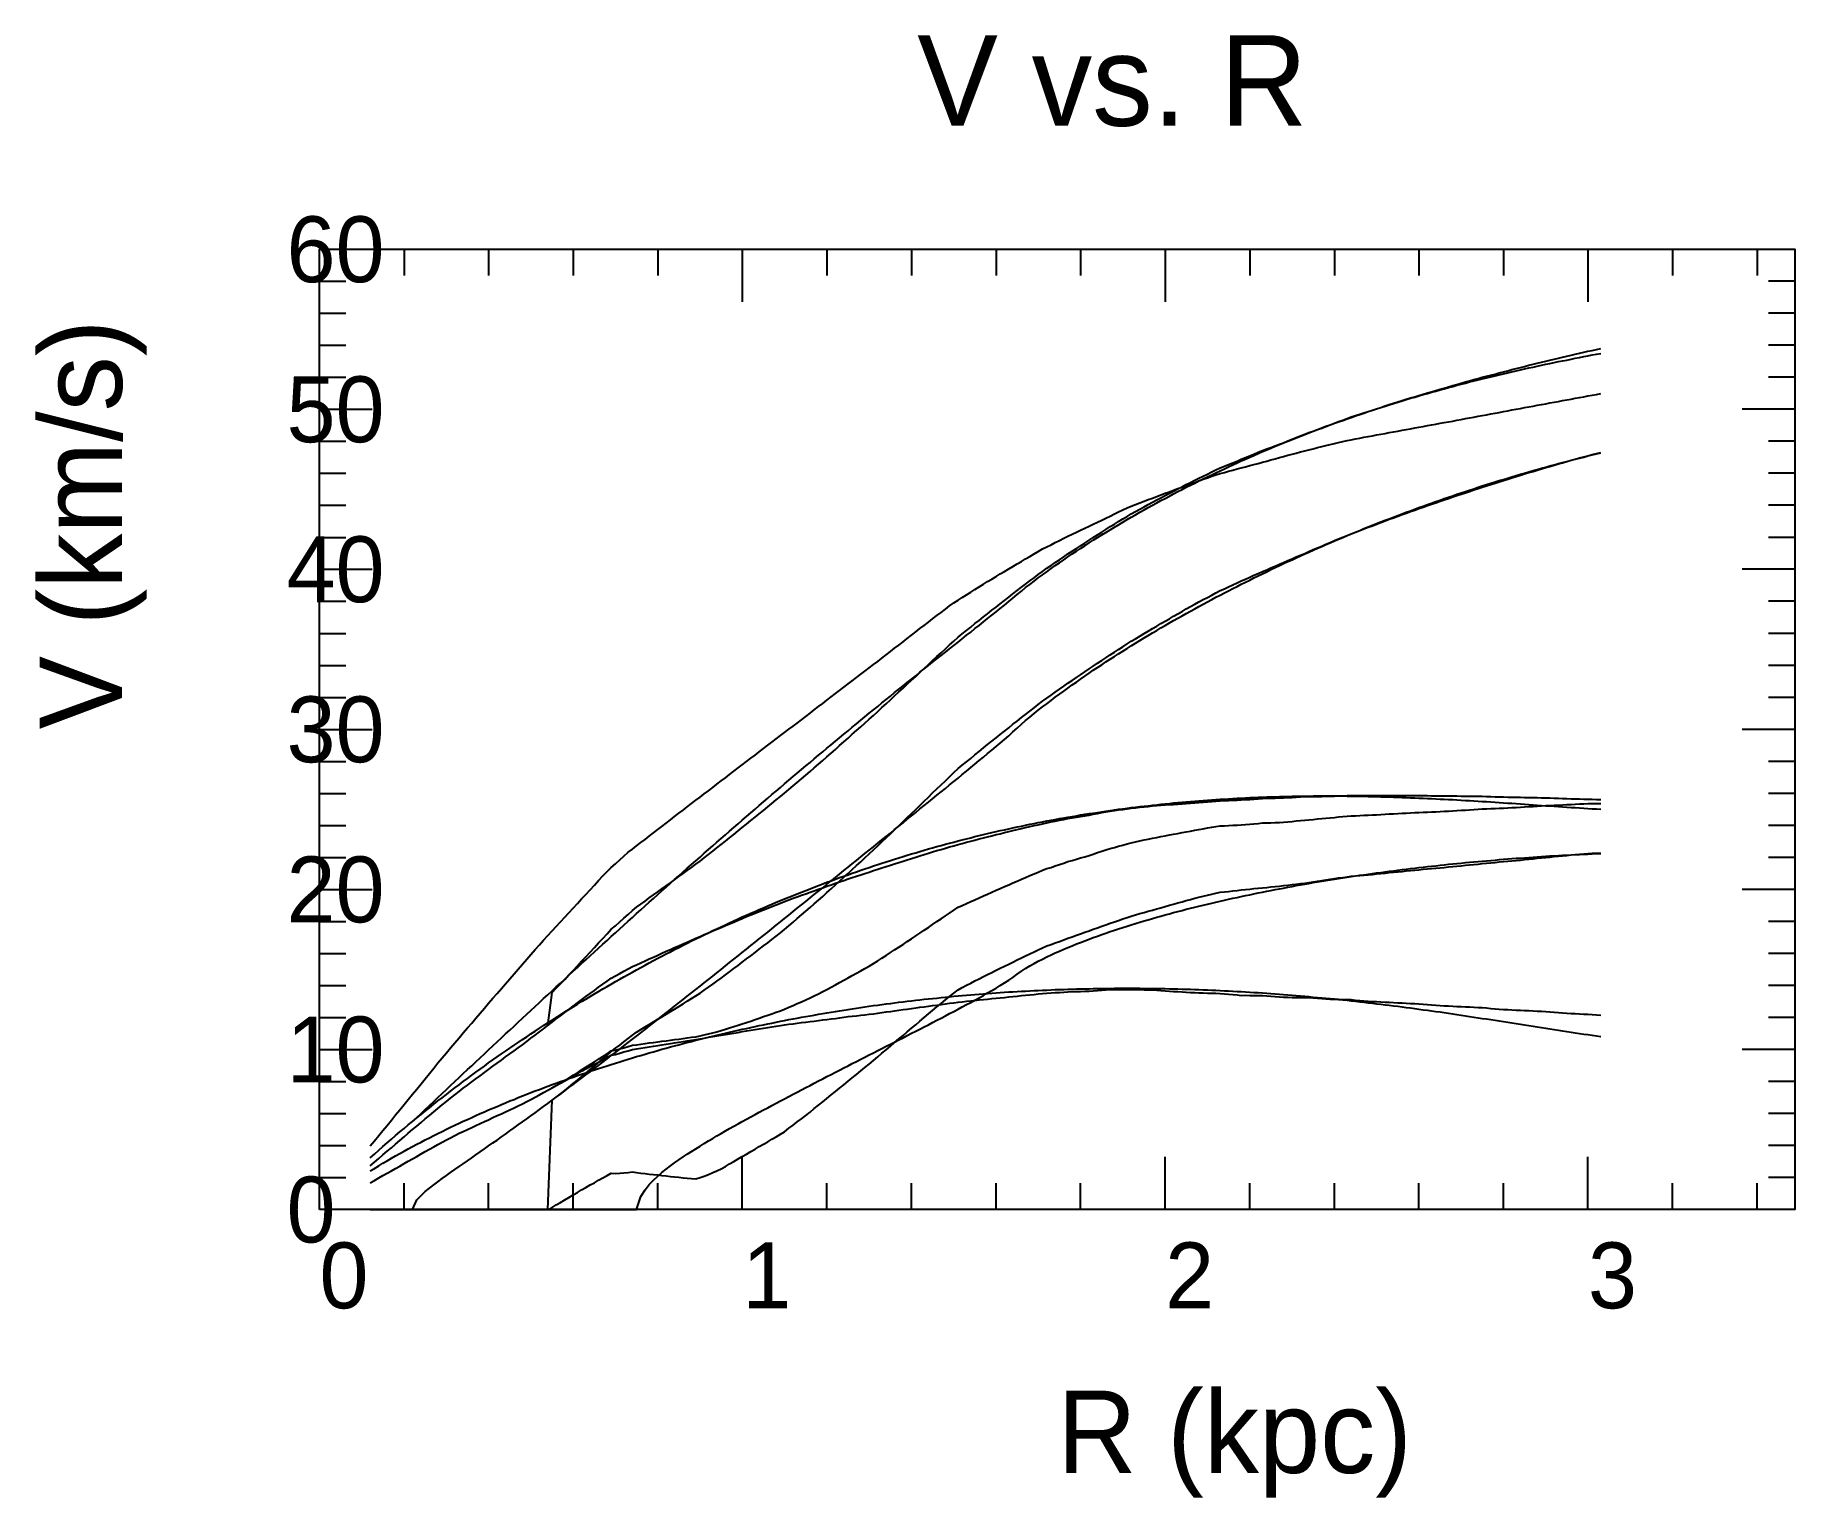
# Model space of a CAD drawing. Extents: x -35 to 179, y -35 to 143.
import ezdxf

# ---------------------------------------------------------------- set-up
doc = ezdxf.new("R2010")
doc.units = 0

msp = doc.modelspace()

# ---------------------------------------------------------------- texts
at = {"color": 0}
for s, height, p in [('V vs. R', 11, (72.6, 131.63)), ('60', 8, (-4, 112.63)), ('50', 8, (-4, 93.19)), ('40', 8, (-4, 73.76)), ('30', 8, (-4, 54.32)), ('20', 8, (-4, 34.88)), ('10', 8, (-4, 15.44)), ('0', 8, (-4, -4)), ('0', 8, (0, -12)), ('1', 8, (51.36, -12)), ('2', 8, (102.72, -12)), ('3', 8, (154.08, -12)), ('R (kpc)', 10, (89.6, -32))]:
    msp.add_text(s, height=height, dxfattribs=at).set_placement(p)
msp.add_text('V (km/s)', height=10, rotation=90, dxfattribs=at).set_placement((-24, 58.32))

# ---------------------------------------------------------------- linework, layer by layer
at = {"color": 0}
for p, q in [((10.27, 116.63), (10.27, 113.43)), ((20.54, 116.63), (20.54, 113.43)), ((30.82, 116.63), (30.82, 113.43)), ((41.09, 116.63), (41.09, 113.43)), ((51.36, 116.63), (51.36, 110.23)), ((61.63, 116.63), (61.63, 113.43)), ((71.91, 116.63), (71.91, 113.43)), ((82.18, 116.63), (82.18, 113.43)), ((92.45, 116.63), (92.45, 113.43)), ((102.72, 116.63), (102.72, 110.23)), ((113, 116.63), (113, 113.43)), ((123.27, 116.63), (123.27, 113.43)), ((133.54, 116.63), (133.54, 113.43)), ((143.81, 116.63), (143.81, 113.43)), ((154.08, 116.63), (154.08, 110.23)), ((164.36, 116.63), (164.36, 113.43)), ((174.63, 116.63), (174.63, 113.43)), ((0, 112.75), (3.2, 112.75)), ((179.2, 112.75), (176, 112.75)), ((0, 108.86), (3.2, 108.86)), ((179.2, 108.86), (176, 108.86)), ((0, 104.97), (3.2, 104.97)), ((179.2, 104.97), (176, 104.97)), ((0, 101.08), (3.2, 101.08)), ((179.2, 101.08), (176, 101.08)), ((0, 97.19), (6.4, 97.19)), ((179.2, 97.19), (172.8, 97.19)), ((0, 93.31), (3.2, 93.31)), ((179.2, 93.31), (176, 93.31)), ((0, 89.42), (3.2, 89.42)), ((179.2, 89.42), (176, 89.42)), ((0, 85.53), (3.2, 85.53)), ((179.2, 85.53), (176, 85.53)), ((0, 81.64), (3.2, 81.64)), ((179.2, 81.64), (176, 81.64)), ((0, 77.76), (6.4, 77.76)), ((179.2, 77.76), (172.8, 77.76)), ((0, 73.87), (3.2, 73.87)), ((179.2, 73.87), (176, 73.87)), ((0, 69.98), (3.2, 69.98)), ((179.2, 69.98), (176, 69.98)), ((0, 66.09), (3.2, 66.09)), ((179.2, 66.09), (176, 66.09)), ((0, 62.2), (3.2, 62.2)), ((179.2, 62.2), (176, 62.2)), ((0, 58.32), (6.4, 58.32)), ((179.2, 58.32), (172.8, 58.32)), ((0, 54.43), (3.2, 54.43)), ((179.2, 54.43), (176, 54.43)), ((0, 50.54), (3.2, 50.54)), ((179.2, 50.54), (176, 50.54)), ((0, 46.65), (3.2, 46.65)), ((179.2, 46.65), (176, 46.65)), ((0, 42.77), (3.2, 42.77)), ((179.2, 42.77), (176, 42.77)), ((0, 38.88), (6.4, 38.88)), ((179.2, 38.88), (172.8, 38.88)), ((0, 34.99), (3.2, 34.99)), ((179.2, 34.99), (176, 34.99)), ((0, 31.1), (3.2, 31.1)), ((179.2, 31.1), (176, 31.1)), ((0, 27.21), (3.2, 27.21)), ((179.2, 27.21), (176, 27.21)), ((0, 23.33), (3.2, 23.33)), ((179.2, 23.33), (176, 23.33)), ((0, 19.44), (6.4, 19.44)), ((179.2, 19.44), (172.8, 19.44)), ((0, 15.55), (3.2, 15.55)), ((179.2, 15.55), (176, 15.55)), ((0, 11.66), (3.2, 11.66)), ((179.2, 11.66), (176, 11.66)), ((0, 7.78), (3.2, 7.78)), ((179.2, 7.78), (176, 7.78)), ((51.36, 0), (51.36, 6.4)), ((102.72, 0), (102.72, 6.4)), ((154.08, 0), (154.08, 6.4)), ((0, 3.89), (3.2, 3.89)), ((10.27, 0), (10.27, 3.2)), ((20.54, 0), (20.54, 3.2)), ((30.82, 0), (30.82, 3.2)), ((41.09, 0), (41.09, 3.2)), ((61.63, 0), (61.63, 3.2)), ((71.91, 0), (71.91, 3.2)), ((82.18, 0), (82.18, 3.2)), ((92.45, 0), (92.45, 3.2)), ((113, 0), (113, 3.2)), ((123.27, 0), (123.27, 3.2)), ((133.54, 0), (133.54, 3.2)), ((143.81, 0), (143.81, 3.2)), ((164.36, 0), (164.36, 3.2)), ((174.63, 0), (174.63, 3.2)), ((179.2, 3.89), (176, 3.89))]:
    msp.add_line(p, q, dxfattribs=at)
msp.add_lwpolyline([(0, 0), (0, 116.63), (179.2, 116.63), (179.2, 0)], close=True, dxfattribs=at)
at = {"color": 4}
for points in [[(6.16, 5.3), (6.68, 5.74), (7.19, 6.18), (7.7, 6.63), (8.22, 7.07), (8.73, 7.51), (9.25, 7.95), (9.76, 8.39), (10.27, 8.83), (10.79, 9.26), (11.3, 9.7), (11.81, 10.13), (12.33, 10.57), (12.84, 11), (13.35, 11.43), (13.87, 11.86), (14.38, 12.28), (14.89, 12.7), (15.41, 13.11), (15.92, 13.52), (16.44, 13.93), (16.95, 14.34), (17.46, 14.72), (17.98, 15.1), (18.49, 15.49), (19, 15.87), (19.52, 16.25), (20.03, 16.63), (20.54, 17.02), (21.06, 17.4), (21.57, 17.78), (22.09, 18.15), (22.6, 18.53), (23.11, 18.91), (23.63, 19.28), (24.14, 19.65), (24.65, 20.02), (25.17, 20.41), (25.68, 20.8), (26.19, 21.19), (26.71, 21.58), (27.22, 21.96), (27.74, 22.35), (28.25, 26.34), (28.76, 26.87), (29.28, 27.41), (29.79, 27.95), (30.3, 28.49), (30.82, 29.05), (31.33, 29.6), (31.84, 30.16), (32.36, 30.71), (32.87, 31.27), (33.39, 31.82), (33.9, 32.38), (34.41, 32.93), (34.93, 33.49), (35.44, 34.05), (35.95, 34.47), (36.47, 34.93), (36.98, 35.39), (37.49, 35.85), (38.01, 36.31), (38.52, 36.71), (39.03, 37.09), (39.55, 37.46), (40.06, 37.84), (40.58, 38.21), (41.09, 38.58), (41.6, 38.95), (42.12, 39.32), (42.63, 39.69), (43.14, 40.06), (43.66, 40.44), (44.17, 40.81), (44.68, 41.18), (45.2, 41.56), (45.71, 41.93), (46.23, 42.32), (46.74, 42.72), (47.25, 43.12), (47.77, 43.52), (48.28, 43.92), (48.79, 44.32), (49.31, 44.73), (49.82, 45.15), (50.33, 45.56), (50.85, 45.98), (51.36, 46.39), (51.88, 46.81), (52.39, 47.23), (52.9, 47.64), (53.42, 48.06), (53.93, 48.48), (54.44, 48.9), (54.96, 49.32), (55.47, 49.74), (55.98, 50.15), (56.5, 50.57), (57.01, 51.01), (57.52, 51.44), (58.04, 51.88), (58.55, 52.32), (59.07, 52.76), (59.58, 53.2), (60.09, 53.64), (60.61, 54.09), (61.12, 54.53), (61.63, 54.98), (62.15, 55.44), (62.66, 55.89), (63.17, 56.35), (63.69, 56.8), (64.2, 57.26), (64.72, 57.72), (65.23, 58.17), (65.74, 58.63), (66.26, 59.09), (66.77, 59.54), (67.28, 60.01), (67.8, 60.48), (68.31, 60.96), (68.82, 61.43), (69.34, 61.91), (69.85, 62.38), (70.37, 62.86), (70.88, 63.33), (71.39, 63.81), (71.91, 64.28), (72.42, 64.76), (72.93, 65.24), (73.45, 65.71), (73.96, 66.19), (74.47, 66.67), (74.99, 67.15), (75.5, 67.63), (76.02, 68.1), (76.53, 68.57), (77.04, 69.05), (77.56, 69.52), (78.07, 69.93), (78.58, 70.34), (79.1, 70.75), (79.61, 71.16), (80.12, 71.56), (80.64, 71.97), (81.15, 72.37), (81.66, 72.78), (82.18, 73.18), (82.69, 73.58), (83.21, 73.98), (83.72, 74.38), (84.23, 74.78), (84.75, 75.17), (85.26, 75.57), (85.77, 75.96), (86.29, 76.35), (86.8, 76.73), (87.31, 77.12), (87.83, 77.5), (88.34, 77.88), (88.86, 78.22), (89.37, 78.57), (89.88, 78.93), (90.4, 79.28), (90.91, 79.62), (91.42, 79.96), (91.94, 80.29), (92.45, 80.62), (92.96, 80.95), (93.48, 81.28), (93.99, 81.62), (94.51, 81.95), (95.02, 82.28), (95.53, 82.61), (96.05, 82.94), (96.56, 83.25), (97.07, 83.56), (97.59, 83.87), (98.1, 84.18), (98.61, 84.49), (99.13, 84.78), (99.64, 85.06), (100.16, 85.35), (100.67, 85.63), (101.18, 85.91), (101.7, 86.19), (102.21, 86.46), (102.72, 86.73), (103.24, 86.99), (103.75, 87.26), (104.26, 87.53), (104.78, 87.79), (105.29, 88.05), (105.8, 88.31), (106.32, 88.57), (106.83, 88.83), (107.35, 89.08), (107.86, 89.33), (108.37, 89.59), (108.89, 89.83), (109.4, 90.08), (109.91, 90.28), (110.43, 90.49), (110.94, 90.7), (111.45, 90.91), (111.97, 91.12), (112.48, 91.33), (113, 91.55), (113.51, 91.76), (114.02, 91.97), (114.54, 92.18), (115.05, 92.38), (115.56, 92.57), (116.08, 92.76), (116.59, 92.95), (117.1, 93.14), (117.62, 93.35), (118.13, 93.55), (118.65, 93.76), (119.16, 93.96), (119.67, 94.16), (120.19, 94.36), (120.7, 94.55), (121.21, 94.75), (121.73, 94.94), (122.24, 95.13), (122.75, 95.32), (123.27, 95.51), (123.78, 95.7), (124.29, 95.89), (124.81, 96.08), (125.32, 96.26), (125.84, 96.43), (126.35, 96.59), (126.86, 96.76), (127.38, 96.93), (127.89, 97.09), (128.4, 97.26), (128.92, 97.43), (129.43, 97.6), (129.94, 97.76), (130.46, 97.92), (130.97, 98.09), (131.49, 98.25), (132, 98.41), (132.51, 98.57), (133.03, 98.72), (133.54, 98.88), (134.05, 99.03), (134.57, 99.18), (135.08, 99.32), (135.59, 99.47), (136.11, 99.62), (136.62, 99.77), (137.14, 99.92), (137.65, 100.07), (138.16, 100.22), (138.68, 100.36), (139.19, 100.51), (139.7, 100.65), (140.22, 100.8), (140.73, 100.94), (141.24, 101.08), (141.76, 101.21), (142.27, 101.35), (142.79, 101.48), (143.3, 101.61), (143.81, 101.74), (144.33, 101.88), (144.84, 102.01), (145.35, 102.15), (145.87, 102.28), (146.38, 102.41), (146.89, 102.54), (147.41, 102.67), (147.92, 102.8), (148.43, 102.93), (148.95, 103.06), (149.46, 103.18), (149.98, 103.3), (150.49, 103.42), (151, 103.54), (151.52, 103.66), (152.03, 103.78), (152.54, 103.9), (153.06, 104.01), (153.57, 104.13), (154.08, 104.25), (154.6, 104.35), (155.11, 104.46), (155.63, 104.56)], [(6.16, 0), (6.68, 0), (7.19, 0), (7.7, 0), (8.22, 0), (8.73, 0), (9.25, 0), (9.76, 0), (10.27, 0), (10.79, 0), (11.3, 0), (11.81, 0), (12.33, 0), (12.84, 0), (13.35, 0), (13.87, 0), (14.38, 0), (14.89, 0), (15.41, 0), (15.92, 0), (16.44, 0), (16.95, 0), (17.46, 0), (17.98, 0), (18.49, 0), (19, 0), (19.52, 0), (20.03, 0), (20.54, 0), (21.06, 0), (21.57, 0), (22.09, 0), (22.6, 0), (23.11, 0), (23.63, 0), (24.14, 0), (24.65, 0), (25.17, 0), (25.68, 0), (26.19, 0), (26.71, 0), (27.22, 0), (27.74, 0), (28.25, 13.27), (28.76, 13.66), (29.28, 14.06), (29.79, 14.46), (30.3, 14.87), (30.82, 15.29), (31.33, 15.71), (31.84, 16.13), (32.36, 16.56), (32.87, 17), (33.39, 17.43), (33.9, 17.87), (34.41, 18.31), (34.93, 18.76), (35.44, 19.21), (35.95, 19.58), (36.47, 19.98), (36.98, 20.37), (37.49, 20.77), (38.01, 21.17), (38.52, 21.54), (39.03, 21.86), (39.55, 22.17), (40.06, 22.48), (40.58, 22.79), (41.09, 23.1), (41.6, 23.41), (42.12, 23.72), (42.63, 24.04), (43.14, 24.35), (43.66, 24.67), (44.17, 24.99), (44.68, 25.3), (45.2, 25.62), (45.71, 25.94), (46.23, 26.29), (46.74, 26.65), (47.25, 27.01), (47.77, 27.37), (48.28, 27.73), (48.79, 28.11), (49.31, 28.49), (49.82, 28.87), (50.33, 29.26), (50.85, 29.65), (51.36, 30.04), (51.88, 30.43), (52.39, 30.82), (52.9, 31.22), (53.42, 31.61), (53.93, 32.01), (54.44, 32.41), (54.96, 32.81), (55.47, 33.22), (55.98, 33.62), (56.5, 34.03), (57.01, 34.46), (57.52, 34.9), (58.04, 35.34), (58.55, 35.78), (59.07, 36.22), (59.58, 36.67), (60.09, 37.12), (60.61, 37.58), (61.12, 38.03), (61.63, 38.49), (62.15, 38.96), (62.66, 39.42), (63.17, 39.89), (63.69, 40.35), (64.2, 40.82), (64.72, 41.29), (65.23, 41.77), (65.74, 42.24), (66.26, 42.71), (66.77, 43.19), (67.28, 43.67), (67.8, 44.16), (68.31, 44.65), (68.82, 45.14), (69.34, 45.63), (69.85, 46.12), (70.37, 46.62), (70.88, 47.11), (71.39, 47.6), (71.91, 48.1), (72.42, 48.59), (72.93, 49.09), (73.45, 49.59), (73.96, 50.09), (74.47, 50.59), (74.99, 51.09), (75.5, 51.58), (76.02, 52.07), (76.53, 52.56), (77.04, 53.06), (77.56, 53.55), (78.07, 53.96), (78.58, 54.38), (79.1, 54.8), (79.61, 55.22), (80.12, 55.64), (80.64, 56.06), (81.15, 56.47), (81.66, 56.88), (82.18, 57.29), (82.69, 57.71), (83.21, 58.11), (83.72, 58.52), (84.23, 58.93), (84.75, 59.33), (85.26, 59.74), (85.77, 60.14), (86.29, 60.54), (86.8, 60.94), (87.31, 61.33), (87.83, 61.73), (88.34, 62.12), (88.86, 62.47), (89.37, 62.84), (89.88, 63.2), (90.4, 63.56), (90.91, 63.92), (91.42, 64.27), (91.94, 64.62), (92.45, 64.96), (92.96, 65.31), (93.48, 65.66), (93.99, 66), (94.51, 66.34), (95.02, 66.68), (95.53, 67.02), (96.05, 67.36), (96.56, 67.7), (97.07, 68.03), (97.59, 68.36), (98.1, 68.69), (98.61, 69.02), (99.13, 69.33), (99.64, 69.64), (100.16, 69.95), (100.67, 70.25), (101.18, 70.56), (101.7, 70.86), (102.21, 71.16), (102.72, 71.46), (103.24, 71.76), (103.75, 72.06), (104.26, 72.35), (104.78, 72.65), (105.29, 72.94), (105.8, 73.23), (106.32, 73.52), (106.83, 73.81), (107.35, 74.08), (107.86, 74.35), (108.37, 74.63), (108.89, 74.9), (109.4, 75.17), (109.91, 75.4), (110.43, 75.64), (110.94, 75.88), (111.45, 76.11), (111.97, 76.34), (112.48, 76.58), (113, 76.8), (113.51, 77.03), (114.02, 77.26), (114.54, 77.49), (115.05, 77.71), (115.56, 77.93), (116.08, 78.15), (116.59, 78.37), (117.1, 78.59), (117.62, 78.81), (118.13, 79.03), (118.65, 79.26), (119.16, 79.48), (119.67, 79.69), (120.19, 79.92), (120.7, 80.15), (121.21, 80.37), (121.73, 80.59), (122.24, 80.82), (122.75, 81.03), (123.27, 81.25), (123.78, 81.46), (124.29, 81.67), (124.81, 81.87), (125.32, 82.08), (125.84, 82.28), (126.35, 82.48), (126.86, 82.67), (127.38, 82.87), (127.89, 83.06), (128.4, 83.26), (128.92, 83.45), (129.43, 83.64), (129.94, 83.83), (130.46, 84.02), (130.97, 84.21), (131.49, 84.4), (132, 84.58), (132.51, 84.77), (133.03, 84.95), (133.54, 85.13), (134.05, 85.31), (134.57, 85.49), (135.08, 85.67), (135.59, 85.84), (136.11, 86.02), (136.62, 86.2), (137.14, 86.37), (137.65, 86.55), (138.16, 86.72), (138.68, 86.89), (139.19, 87.06), (139.7, 87.23), (140.22, 87.4), (140.73, 87.57), (141.24, 87.74), (141.76, 87.9), (142.27, 88.07), (142.79, 88.23), (143.3, 88.39), (143.81, 88.55), (144.33, 88.71), (144.84, 88.87), (145.35, 89.03), (145.87, 89.18), (146.38, 89.34), (146.89, 89.5), (147.41, 89.65), (147.92, 89.8), (148.43, 89.96), (148.95, 90.11), (149.46, 90.26), (149.98, 90.41), (150.49, 90.56), (151, 90.71), (151.52, 90.85), (152.03, 91), (152.54, 91.14), (153.06, 91.28), (153.57, 91.42), (154.08, 91.56), (154.6, 91.69), (155.11, 91.81), (155.63, 91.94)], [(6.16, 5.3), (6.68, 5.74), (7.19, 6.18), (7.7, 6.63), (8.22, 7.07), (8.73, 7.51), (9.25, 7.95), (9.76, 8.39), (10.27, 8.83), (10.79, 9.26), (11.3, 9.7), (11.81, 10.13), (12.33, 10.57), (12.84, 11), (13.35, 11.43), (13.87, 11.86), (14.38, 12.28), (14.89, 12.7), (15.41, 13.11), (15.92, 13.52), (16.44, 13.93), (16.95, 14.34), (17.46, 14.72), (17.98, 15.1), (18.49, 15.49), (19, 15.87), (19.52, 16.25), (20.03, 16.63), (20.54, 17.02), (21.06, 17.4), (21.57, 17.78), (22.09, 18.15), (22.6, 18.53), (23.11, 18.91), (23.63, 19.28), (24.14, 19.65), (24.65, 20.02), (25.17, 20.41), (25.68, 20.8), (26.19, 21.19), (26.71, 21.58), (27.22, 21.96), (27.74, 22.35), (28.25, 22.75), (28.76, 23.14), (29.28, 23.53), (29.79, 23.91), (30.3, 24.31), (30.82, 24.7), (31.33, 25.09), (31.84, 25.48), (32.36, 25.87), (32.87, 26.25), (33.39, 26.62), (33.9, 27), (34.41, 27.37), (34.93, 27.74), (35.44, 28.11), (35.95, 28.37), (36.47, 28.65), (36.98, 28.93), (37.49, 29.22), (38.01, 29.5), (38.52, 29.72), (39.03, 29.96), (39.55, 30.2), (40.06, 30.43), (40.58, 30.67), (41.09, 30.9), (41.6, 31.13), (42.12, 31.36), (42.63, 31.59), (43.14, 31.81), (43.66, 32.04), (44.17, 32.27), (44.68, 32.49), (45.2, 32.72), (45.71, 32.94), (46.23, 33.16), (46.74, 33.39), (47.25, 33.61), (47.77, 33.83), (48.28, 34.05), (48.79, 34.27), (49.31, 34.49), (49.82, 34.71), (50.33, 34.92), (50.85, 35.14), (51.36, 35.36), (51.88, 35.57), (52.39, 35.78), (52.9, 35.99), (53.42, 36.2), (53.93, 36.41), (54.44, 36.61), (54.96, 36.82), (55.47, 37.02), (55.98, 37.22), (56.5, 37.42), (57.01, 37.61), (57.52, 37.8), (58.04, 37.98), (58.55, 38.17), (59.07, 38.36), (59.58, 38.54), (60.09, 38.72), (60.61, 38.9), (61.12, 39.08), (61.63, 39.26), (62.15, 39.44), (62.66, 39.62), (63.17, 39.8), (63.69, 39.98), (64.2, 40.16), (64.72, 40.33), (65.23, 40.49), (65.74, 40.66), (66.26, 40.83), (66.77, 40.99), (67.28, 41.16), (67.8, 41.33), (68.31, 41.5), (68.82, 41.67), (69.34, 41.83), (69.85, 42), (70.37, 42.16), (70.88, 42.33), (71.39, 42.49), (71.91, 42.65), (72.42, 42.81), (72.93, 42.96), (73.45, 43.12), (73.96, 43.28), (74.47, 43.43), (74.99, 43.59), (75.5, 43.74), (76.02, 43.89), (76.53, 44.04), (77.04, 44.19), (77.56, 44.34), (78.07, 44.47), (78.58, 44.61), (79.1, 44.74), (79.61, 44.87), (80.12, 45.01), (80.64, 45.14), (81.15, 45.27), (81.66, 45.4), (82.18, 45.53), (82.69, 45.65), (83.21, 45.78), (83.72, 45.91), (84.23, 46.03), (84.75, 46.16), (85.26, 46.28), (85.77, 46.4), (86.29, 46.52), (86.8, 46.63), (87.31, 46.74), (87.83, 46.86), (88.34, 46.97), (88.86, 47.07), (89.37, 47.18), (89.88, 47.28), (90.4, 47.38), (90.91, 47.48), (91.42, 47.57), (91.94, 47.66), (92.45, 47.74), (92.96, 47.83), (93.48, 47.91), (93.99, 48.01), (94.51, 48.11), (95.02, 48.21), (95.53, 48.3), (96.05, 48.39), (96.56, 48.46), (97.07, 48.53), (97.59, 48.6), (98.1, 48.66), (98.61, 48.73), (99.13, 48.79), (99.64, 48.85), (100.16, 48.91), (100.67, 48.96), (101.18, 49.02), (101.7, 49.06), (102.21, 49.1), (102.72, 49.14), (103.24, 49.18), (103.75, 49.21), (104.26, 49.25), (104.78, 49.29), (105.29, 49.33), (105.8, 49.36), (106.32, 49.4), (106.83, 49.43), (107.35, 49.48), (107.86, 49.52), (108.37, 49.56), (108.89, 49.6), (109.4, 49.64), (109.91, 49.66), (110.43, 49.68), (110.94, 49.7), (111.45, 49.72), (111.97, 49.74), (112.48, 49.78), (113, 49.82), (113.51, 49.86), (114.02, 49.9), (114.54, 49.93), (115.05, 49.95), (115.56, 49.96), (116.08, 49.97), (116.59, 49.99), (117.1, 50), (117.62, 50.03), (118.13, 50.06), (118.65, 50.09), (119.16, 50.12), (119.67, 50.15), (120.19, 50.16), (120.7, 50.17), (121.21, 50.18), (121.73, 50.18), (122.24, 50.19), (122.75, 50.2), (123.27, 50.22), (123.78, 50.24), (124.29, 50.25), (124.81, 50.27), (125.32, 50.29), (125.84, 50.28), (126.35, 50.28), (126.86, 50.28), (127.38, 50.28), (127.89, 50.28), (128.4, 50.28), (128.92, 50.29), (129.43, 50.29), (129.94, 50.29), (130.46, 50.29), (130.97, 50.3), (131.49, 50.3), (132, 50.3), (132.51, 50.3), (133.03, 50.3), (133.54, 50.29), (134.05, 50.28), (134.57, 50.27), (135.08, 50.26), (135.59, 50.25), (136.11, 50.25), (136.62, 50.25), (137.14, 50.24), (137.65, 50.23), (138.16, 50.23), (138.68, 50.22), (139.19, 50.22), (139.7, 50.21), (140.22, 50.21), (140.73, 50.2), (141.24, 50.19), (141.76, 50.17), (142.27, 50.16), (142.79, 50.14), (143.3, 50.12), (143.81, 50.11), (144.33, 50.1), (144.84, 50.09), (145.35, 50.08), (145.87, 50.07), (146.38, 50.06), (146.89, 50.05), (147.41, 50.04), (147.92, 50.03), (148.43, 50.02), (148.95, 50.01), (149.46, 49.99), (149.98, 49.97), (150.49, 49.95), (151, 49.93), (151.52, 49.91), (152.03, 49.89), (152.54, 49.88), (153.06, 49.87), (153.57, 49.85), (154.08, 49.84), (154.6, 49.83), (155.11, 49.81), (155.63, 49.8)]]:
    msp.add_lwpolyline(points, dxfattribs=at)
at = {"color": 3}
for points in [[(6.16, 6.27), (6.68, 6.74), (7.19, 7.2), (7.7, 7.65), (8.22, 8.1), (8.73, 8.54), (9.25, 8.98), (9.76, 9.42), (10.27, 9.85), (10.79, 10.28), (11.3, 10.71), (11.81, 11.19), (12.33, 11.67), (12.84, 12.16), (13.35, 12.64), (13.87, 13.13), (14.38, 13.61), (14.89, 14.09), (15.41, 14.58), (15.92, 15.06), (16.44, 15.54), (16.95, 16.03), (17.46, 16.51), (17.98, 16.99), (18.49, 17.47), (19, 17.95), (19.52, 18.44), (20.03, 18.92), (20.54, 19.4), (21.06, 19.88), (21.57, 20.36), (22.09, 20.84), (22.6, 21.32), (23.11, 21.8), (23.63, 22.28), (24.14, 22.75), (24.65, 23.23), (25.17, 23.71), (25.68, 24.19), (26.19, 24.66), (26.71, 25.14), (27.22, 25.61), (27.74, 26.09), (28.25, 26.56), (28.76, 27.04), (29.28, 27.51), (29.79, 27.98), (30.3, 28.46), (30.82, 28.93), (31.33, 29.4), (31.84, 29.87), (32.36, 30.34), (32.87, 30.81), (33.39, 31.28), (33.9, 31.75), (34.41, 32.22), (34.93, 32.69), (35.44, 33.15), (35.95, 33.62), (36.47, 34.09), (36.98, 34.55), (37.49, 35.02), (38.01, 35.48), (38.52, 35.94), (39.03, 36.41), (39.55, 36.87), (40.06, 37.33), (40.58, 37.79), (41.09, 38.25), (41.6, 38.71), (42.12, 39.17), (42.63, 39.63), (43.14, 40.08), (43.66, 40.54), (44.17, 41), (44.68, 41.45), (45.2, 41.91), (45.71, 42.36), (46.23, 42.81), (46.74, 43.27), (47.25, 43.72), (47.77, 44.17), (48.28, 44.62), (48.79, 45.07), (49.31, 45.51), (49.82, 45.96), (50.33, 46.41), (50.85, 46.86), (51.36, 47.3), (51.88, 47.74), (52.39, 48.19), (52.9, 48.63), (53.42, 49.07), (53.93, 49.51), (54.44, 49.95), (54.96, 50.39), (55.47, 50.83), (55.98, 51.27), (56.5, 51.71), (57.01, 52.14), (57.52, 52.58), (58.04, 53.01), (58.55, 53.45), (59.07, 53.88), (59.58, 54.31), (60.09, 54.74), (60.61, 55.17), (61.12, 55.6), (61.63, 56.03), (62.15, 56.46), (62.66, 56.89), (63.17, 57.31), (63.69, 57.74), (64.2, 58.16), (64.72, 58.59), (65.23, 59.01), (65.74, 59.43), (66.26, 59.85), (66.77, 60.27), (67.28, 60.69), (67.8, 61.11), (68.31, 61.53), (68.82, 61.95), (69.34, 62.36), (69.85, 62.78), (70.37, 63.19), (70.88, 63.61), (71.39, 64.02), (71.91, 64.43), (72.42, 64.84), (72.93, 65.25), (73.45, 65.66), (73.96, 66.07), (74.47, 66.48), (74.99, 66.89), (75.5, 67.3), (76.02, 67.71), (76.53, 68.11), (77.04, 68.52), (77.56, 68.93), (78.07, 69.33), (78.58, 69.74), (79.1, 70.14), (79.61, 70.55), (80.12, 70.95), (80.64, 71.36), (81.15, 71.77), (81.66, 72.18), (82.18, 72.58), (82.69, 72.99), (83.21, 73.41), (83.72, 73.83), (84.23, 74.25), (84.75, 74.68), (85.26, 75.11), (85.77, 75.53), (86.29, 75.93), (86.8, 76.33), (87.31, 76.72), (87.83, 77.1), (88.34, 77.47), (88.86, 77.84), (89.37, 78.21), (89.88, 78.56), (90.4, 78.92), (90.91, 79.27), (91.42, 79.62), (91.94, 79.96), (92.45, 80.3), (92.96, 80.63), (93.48, 80.96), (93.99, 81.29), (94.51, 81.61), (95.02, 81.93), (95.53, 82.25), (96.05, 82.56), (96.56, 82.88), (97.07, 83.18), (97.59, 83.49), (98.1, 83.79), (98.61, 84.09), (99.13, 84.38), (99.64, 84.68), (100.16, 84.97), (100.67, 85.25), (101.18, 85.54), (101.7, 85.82), (102.21, 86.1), (102.72, 86.37), (103.24, 86.65), (103.75, 86.92), (104.26, 87.19), (104.78, 87.45), (105.29, 87.72), (105.8, 87.98), (106.32, 88.24), (106.83, 88.49), (107.35, 88.75), (107.86, 89), (108.37, 89.24), (108.89, 89.49), (109.4, 89.73), (109.91, 89.98), (110.43, 90.21), (110.94, 90.45), (111.45, 90.69), (111.97, 90.92), (112.48, 91.15), (113, 91.38), (113.51, 91.6), (114.02, 91.82), (114.54, 92.05), (115.05, 92.26), (115.56, 92.48), (116.08, 92.7), (116.59, 92.91), (117.1, 93.12), (117.62, 93.33), (118.13, 93.53), (118.65, 93.74), (119.16, 93.94), (119.67, 94.14), (120.19, 94.34), (120.7, 94.53), (121.21, 94.73), (121.73, 94.92), (122.24, 95.11), (122.75, 95.3), (123.27, 95.49), (123.78, 95.67), (124.29, 95.85), (124.81, 96.03), (125.32, 96.21), (125.84, 96.39), (126.35, 96.56), (126.86, 96.74), (127.38, 96.91), (127.89, 97.08), (128.4, 97.25), (128.92, 97.41), (129.43, 97.58), (129.94, 97.74), (130.46, 97.9), (130.97, 98.06), (131.49, 98.22), (132, 98.37), (132.51, 98.53), (133.03, 98.68), (133.54, 98.83), (134.05, 98.98), (134.57, 99.12), (135.08, 99.27), (135.59, 99.41), (136.11, 99.56), (136.62, 99.7), (137.14, 99.84), (137.65, 99.98), (138.16, 100.11), (138.68, 100.25), (139.19, 100.38), (139.7, 100.51), (140.22, 100.64), (140.73, 100.77), (141.24, 100.9), (141.76, 101.03), (142.27, 101.15), (142.79, 101.27), (143.3, 101.4), (143.81, 101.52), (144.33, 101.64), (144.84, 101.75), (145.35, 101.87), (145.87, 101.99), (146.38, 102.1), (146.89, 102.22), (147.41, 102.33), (147.92, 102.44), (148.43, 102.55), (148.95, 102.66), (149.46, 102.76), (149.98, 102.87), (150.49, 102.98), (151, 103.08), (151.52, 103.18), (152.03, 103.29), (152.54, 103.39), (153.06, 103.49), (153.57, 103.59), (154.08, 103.69), (154.6, 103.79), (155.11, 103.89), (155.63, 103.98)], [(6.16, 0), (6.68, 0), (7.19, 0), (7.7, 0), (8.22, 0), (8.73, 0), (9.25, 0), (9.76, 0), (10.27, 0), (10.79, 0), (11.3, 0), (11.81, 1.17), (12.33, 1.72), (12.84, 2.18), (13.35, 2.6), (13.87, 3), (14.38, 3.38), (14.89, 3.76), (15.41, 4.12), (15.92, 4.49), (16.44, 4.85), (16.95, 5.21), (17.46, 5.56), (17.98, 5.92), (18.49, 6.28), (19, 6.64), (19.52, 7), (20.03, 7.36), (20.54, 7.72), (21.06, 8.08), (21.57, 8.44), (22.09, 8.81), (22.6, 9.17), (23.11, 9.54), (23.63, 9.91), (24.14, 10.27), (24.65, 10.64), (25.17, 11.02), (25.68, 11.39), (26.19, 11.76), (26.71, 12.14), (27.22, 12.51), (27.74, 12.89), (28.25, 13.27), (28.76, 13.65), (29.28, 14.03), (29.79, 14.42), (30.3, 14.8), (30.82, 15.18), (31.33, 15.57), (31.84, 15.96), (32.36, 16.34), (32.87, 16.73), (33.39, 17.12), (33.9, 17.51), (34.41, 17.91), (34.93, 18.3), (35.44, 18.69), (35.95, 19.09), (36.47, 19.48), (36.98, 19.88), (37.49, 20.27), (38.01, 20.67), (38.52, 21.07), (39.03, 21.47), (39.55, 21.87), (40.06, 22.27), (40.58, 22.67), (41.09, 23.07), (41.6, 23.48), (42.12, 23.88), (42.63, 24.28), (43.14, 24.69), (43.66, 25.09), (44.17, 25.5), (44.68, 25.91), (45.2, 26.31), (45.71, 26.72), (46.23, 27.13), (46.74, 27.53), (47.25, 27.94), (47.77, 28.35), (48.28, 28.76), (48.79, 29.17), (49.31, 29.58), (49.82, 29.99), (50.33, 30.4), (50.85, 30.81), (51.36, 31.23), (51.88, 31.64), (52.39, 32.05), (52.9, 32.46), (53.42, 32.87), (53.93, 33.29), (54.44, 33.7), (54.96, 34.11), (55.47, 34.53), (55.98, 34.94), (56.5, 35.35), (57.01, 35.77), (57.52, 36.18), (58.04, 36.6), (58.55, 37.01), (59.07, 37.43), (59.58, 37.84), (60.09, 38.26), (60.61, 38.67), (61.12, 39.09), (61.63, 39.5), (62.15, 39.92), (62.66, 40.33), (63.17, 40.75), (63.69, 41.16), (64.2, 41.58), (64.72, 41.99), (65.23, 42.41), (65.74, 42.82), (66.26, 43.24), (66.77, 43.66), (67.28, 44.07), (67.8, 44.49), (68.31, 44.9), (68.82, 45.32), (69.34, 45.73), (69.85, 46.15), (70.37, 46.57), (70.88, 46.98), (71.39, 47.4), (71.91, 47.82), (72.42, 48.23), (72.93, 48.65), (73.45, 49.07), (73.96, 49.48), (74.47, 49.9), (74.99, 50.32), (75.5, 50.73), (76.02, 51.15), (76.53, 51.57), (77.04, 51.99), (77.56, 52.41), (78.07, 52.83), (78.58, 53.25), (79.1, 53.67), (79.61, 54.09), (80.12, 54.52), (80.64, 54.94), (81.15, 55.37), (81.66, 55.8), (82.18, 56.23), (82.69, 56.66), (83.21, 57.1), (83.72, 57.55), (84.23, 58), (84.75, 58.47), (85.26, 58.93), (85.77, 59.38), (86.29, 59.81), (86.8, 60.23), (87.31, 60.64), (87.83, 61.04), (88.34, 61.44), (88.86, 61.83), (89.37, 62.22), (89.88, 62.6), (90.4, 62.97), (90.91, 63.34), (91.42, 63.71), (91.94, 64.07), (92.45, 64.43), (92.96, 64.79), (93.48, 65.14), (93.99, 65.49), (94.51, 65.83), (95.02, 66.17), (95.53, 66.51), (96.05, 66.84), (96.56, 67.18), (97.07, 67.5), (97.59, 67.83), (98.1, 68.15), (98.61, 68.47), (99.13, 68.79), (99.64, 69.11), (100.16, 69.42), (100.67, 69.73), (101.18, 70.03), (101.7, 70.34), (102.21, 70.64), (102.72, 70.94), (103.24, 71.24), (103.75, 71.53), (104.26, 71.82), (104.78, 72.12), (105.29, 72.4), (105.8, 72.69), (106.32, 72.97), (106.83, 73.25), (107.35, 73.53), (107.86, 73.81), (108.37, 74.08), (108.89, 74.36), (109.4, 74.63), (109.91, 74.9), (110.43, 75.16), (110.94, 75.43), (111.45, 75.69), (111.97, 75.95), (112.48, 76.21), (113, 76.46), (113.51, 76.72), (114.02, 76.97), (114.54, 77.22), (115.05, 77.47), (115.56, 77.72), (116.08, 77.96), (116.59, 78.21), (117.1, 78.45), (117.62, 78.69), (118.13, 78.93), (118.65, 79.16), (119.16, 79.4), (119.67, 79.63), (120.19, 79.86), (120.7, 80.09), (121.21, 80.31), (121.73, 80.54), (122.24, 80.76), (122.75, 80.98), (123.27, 81.2), (123.78, 81.42), (124.29, 81.64), (124.81, 81.85), (125.32, 82.07), (125.84, 82.28), (126.35, 82.49), (126.86, 82.7), (127.38, 82.9), (127.89, 83.11), (128.4, 83.31), (128.92, 83.51), (129.43, 83.71), (129.94, 83.91), (130.46, 84.11), (130.97, 84.3), (131.49, 84.5), (132, 84.69), (132.51, 84.88), (133.03, 85.07), (133.54, 85.26), (134.05, 85.44), (134.57, 85.63), (135.08, 85.81), (135.59, 85.99), (136.11, 86.17), (136.62, 86.35), (137.14, 86.52), (137.65, 86.7), (138.16, 86.87), (138.68, 87.05), (139.19, 87.22), (139.7, 87.39), (140.22, 87.55), (140.73, 87.72), (141.24, 87.88), (141.76, 88.05), (142.27, 88.21), (142.79, 88.37), (143.3, 88.53), (143.81, 88.68), (144.33, 88.84), (144.84, 88.99), (145.35, 89.15), (145.87, 89.3), (146.38, 89.45), (146.89, 89.6), (147.41, 89.75), (147.92, 89.89), (148.43, 90.04), (148.95, 90.18), (149.46, 90.32), (149.98, 90.46), (150.49, 90.6), (151, 90.74), (151.52, 90.87), (152.03, 91.01), (152.54, 91.14), (153.06, 91.27), (153.57, 91.4), (154.08, 91.53), (154.6, 91.66), (155.11, 91.79), (155.63, 91.91)], [(6.16, 6.27), (6.68, 6.74), (7.19, 7.2), (7.7, 7.65), (8.22, 8.1), (8.73, 8.54), (9.25, 8.98), (9.76, 9.42), (10.27, 9.85), (10.79, 10.28), (11.3, 10.71), (11.81, 11.13), (12.33, 11.55), (12.84, 11.96), (13.35, 12.37), (13.87, 12.78), (14.38, 13.18), (14.89, 13.58), (15.41, 13.98), (15.92, 14.38), (16.44, 14.77), (16.95, 15.16), (17.46, 15.54), (17.98, 15.93), (18.49, 16.31), (19, 16.68), (19.52, 17.06), (20.03, 17.43), (20.54, 17.8), (21.06, 18.16), (21.57, 18.53), (22.09, 18.89), (22.6, 19.24), (23.11, 19.6), (23.63, 19.95), (24.14, 20.3), (24.65, 20.65), (25.17, 20.99), (25.68, 21.34), (26.19, 21.68), (26.71, 22.01), (27.22, 22.35), (27.74, 22.68), (28.25, 23.01), (28.76, 23.34), (29.28, 23.66), (29.79, 23.99), (30.3, 24.31), (30.82, 24.62), (31.33, 24.94), (31.84, 25.25), (32.36, 25.56), (32.87, 25.87), (33.39, 26.18), (33.9, 26.48), (34.41, 26.79), (34.93, 27.09), (35.44, 27.38), (35.95, 27.68), (36.47, 27.97), (36.98, 28.26), (37.49, 28.55), (38.01, 28.84), (38.52, 29.12), (39.03, 29.4), (39.55, 29.68), (40.06, 29.96), (40.58, 30.23), (41.09, 30.51), (41.6, 30.78), (42.12, 31.05), (42.63, 31.31), (43.14, 31.58), (43.66, 31.84), (44.17, 32.1), (44.68, 32.36), (45.2, 32.62), (45.71, 32.87), (46.23, 33.12), (46.74, 33.37), (47.25, 33.62), (47.77, 33.87), (48.28, 34.11), (48.79, 34.35), (49.31, 34.59), (49.82, 34.83), (50.33, 35.06), (50.85, 35.3), (51.36, 35.53), (51.88, 35.76), (52.39, 35.99), (52.9, 36.21), (53.42, 36.43), (53.93, 36.66), (54.44, 36.88), (54.96, 37.09), (55.47, 37.31), (55.98, 37.52), (56.5, 37.73), (57.01, 37.94), (57.52, 38.15), (58.04, 38.36), (58.55, 38.56), (59.07, 38.76), (59.58, 38.96), (60.09, 39.16), (60.61, 39.36), (61.12, 39.55), (61.63, 39.74), (62.15, 39.93), (62.66, 40.12), (63.17, 40.31), (63.69, 40.49), (64.2, 40.67), (64.72, 40.85), (65.23, 41.03), (65.74, 41.21), (66.26, 41.39), (66.77, 41.56), (67.28, 41.73), (67.8, 41.9), (68.31, 42.07), (68.82, 42.23), (69.34, 42.4), (69.85, 42.56), (70.37, 42.72), (70.88, 42.88), (71.39, 43.03), (71.91, 43.19), (72.42, 43.34), (72.93, 43.49), (73.45, 43.64), (73.96, 43.79), (74.47, 43.93), (74.99, 44.08), (75.5, 44.22), (76.02, 44.36), (76.53, 44.5), (77.04, 44.63), (77.56, 44.77), (78.07, 44.9), (78.58, 45.03), (79.1, 45.16), (79.61, 45.29), (80.12, 45.41), (80.64, 45.54), (81.15, 45.66), (81.66, 45.78), (82.18, 45.9), (82.69, 46.02), (83.21, 46.13), (83.72, 46.25), (84.23, 46.36), (84.75, 46.47), (85.26, 46.58), (85.77, 46.68), (86.29, 46.79), (86.8, 46.89), (87.31, 46.99), (87.83, 47.09), (88.34, 47.19), (88.86, 47.29), (89.37, 47.38), (89.88, 47.48), (90.4, 47.57), (90.91, 47.66), (91.42, 47.74), (91.94, 47.83), (92.45, 47.92), (92.96, 48), (93.48, 48.08), (93.99, 48.16), (94.51, 48.24), (95.02, 48.32), (95.53, 48.39), (96.05, 48.46), (96.56, 48.54), (97.07, 48.61), (97.59, 48.68), (98.1, 48.74), (98.61, 48.81), (99.13, 48.87), (99.64, 48.93), (100.16, 48.99), (100.67, 49.05), (101.18, 49.11), (101.7, 49.17), (102.21, 49.22), (102.72, 49.28), (103.24, 49.33), (103.75, 49.38), (104.26, 49.43), (104.78, 49.47), (105.29, 49.52), (105.8, 49.56), (106.32, 49.6), (106.83, 49.65), (107.35, 49.69), (107.86, 49.72), (108.37, 49.76), (108.89, 49.8), (109.4, 49.83), (109.91, 49.86), (110.43, 49.89), (110.94, 49.92), (111.45, 49.95), (111.97, 49.98), (112.48, 50), (113, 50.03), (113.51, 50.05), (114.02, 50.07), (114.54, 50.09), (115.05, 50.11), (115.56, 50.13), (116.08, 50.14), (116.59, 50.16), (117.1, 50.17), (117.62, 50.18), (118.13, 50.19), (118.65, 50.2), (119.16, 50.21), (119.67, 50.22), (120.19, 50.22), (120.7, 50.23), (121.21, 50.23), (121.73, 50.23), (122.24, 50.23), (122.75, 50.23), (123.27, 50.23), (123.78, 50.23), (124.29, 50.23), (124.81, 50.22), (125.32, 50.22), (125.84, 50.21), (126.35, 50.2), (126.86, 50.19), (127.38, 50.18), (127.89, 50.17), (128.4, 50.16), (128.92, 50.14), (129.43, 50.13), (129.94, 50.12), (130.46, 50.1), (130.97, 50.08), (131.49, 50.06), (132, 50.04), (132.51, 50.02), (133.03, 50), (133.54, 49.98), (134.05, 49.96), (134.57, 49.94), (135.08, 49.91), (135.59, 49.89), (136.11, 49.86), (136.62, 49.84), (137.14, 49.81), (137.65, 49.78), (138.16, 49.75), (138.68, 49.72), (139.19, 49.69), (139.7, 49.66), (140.22, 49.63), (140.73, 49.6), (141.24, 49.57), (141.76, 49.54), (142.27, 49.51), (142.79, 49.47), (143.3, 49.44), (143.81, 49.4), (144.33, 49.37), (144.84, 49.34), (145.35, 49.3), (145.87, 49.27), (146.38, 49.23), (146.89, 49.2), (147.41, 49.16), (147.92, 49.12), (148.43, 49.09), (148.95, 49.05), (149.46, 49.02), (149.98, 48.98), (150.49, 48.95), (151, 48.91), (151.52, 48.88), (152.03, 48.84), (152.54, 48.81), (153.06, 48.78), (153.57, 48.75), (154.08, 48.71), (154.6, 48.68), (155.11, 48.65), (155.63, 48.63)]]:
    msp.add_lwpolyline(points, dxfattribs=at)
at = {"color": 6}
for points in [[(6.16, 7.74), (6.68, 8.36), (7.19, 8.98), (7.7, 9.6), (8.22, 10.22), (8.73, 10.85), (9.25, 11.48), (9.76, 12.11), (10.27, 12.74), (10.79, 13.37), (11.3, 14), (11.81, 14.63), (12.33, 15.25), (12.84, 15.89), (13.35, 16.53), (13.87, 17.16), (14.38, 17.8), (14.89, 18.42), (15.41, 19.04), (15.92, 19.65), (16.44, 20.26), (16.95, 20.87), (17.46, 21.46), (17.98, 22.06), (18.49, 22.65), (19, 23.25), (19.52, 23.85), (20.03, 24.46), (20.54, 25.06), (21.06, 25.66), (21.57, 26.25), (22.09, 26.84), (22.6, 27.43), (23.11, 28.02), (23.63, 28.62), (24.14, 29.21), (24.65, 29.81), (25.17, 30.4), (25.68, 30.99), (26.19, 31.57), (26.71, 32.14), (27.22, 32.72), (27.74, 33.3), (28.25, 33.84), (28.76, 34.39), (29.28, 34.94), (29.79, 35.49), (30.3, 36.04), (30.82, 36.6), (31.33, 37.16), (31.84, 37.72), (32.36, 38.28), (32.87, 38.84), (33.39, 39.4), (33.9, 39.96), (34.41, 40.51), (34.93, 41.07), (35.44, 41.53), (35.95, 41.99), (36.47, 42.46), (36.98, 42.92), (37.49, 43.39), (38.01, 43.77), (38.52, 44.17), (39.03, 44.56), (39.55, 44.96), (40.06, 45.35), (40.58, 45.74), (41.09, 46.14), (41.6, 46.53), (42.12, 46.93), (42.63, 47.32), (43.14, 47.72), (43.66, 48.12), (44.17, 48.51), (44.68, 48.91), (45.2, 49.31), (45.71, 49.7), (46.23, 50.09), (46.74, 50.48), (47.25, 50.87), (47.77, 51.26), (48.28, 51.66), (48.79, 52.05), (49.31, 52.45), (49.82, 52.84), (50.33, 53.24), (50.85, 53.63), (51.36, 54.02), (51.88, 54.42), (52.39, 54.81), (52.9, 55.2), (53.42, 55.59), (53.93, 55.99), (54.44, 56.38), (54.96, 56.78), (55.47, 57.17), (55.98, 57.57), (56.5, 57.95), (57.01, 58.33), (57.52, 58.71), (58.04, 59.09), (58.55, 59.48), (59.07, 59.88), (59.58, 60.28), (60.09, 60.68), (60.61, 61.08), (61.12, 61.48), (61.63, 61.87), (62.15, 62.27), (62.66, 62.66), (63.17, 63.05), (63.69, 63.44), (64.2, 63.83), (64.72, 64.22), (65.23, 64.61), (65.74, 65.01), (66.26, 65.4), (66.77, 65.79), (67.28, 66.19), (67.8, 66.58), (68.31, 66.98), (68.82, 67.37), (69.34, 67.77), (69.85, 68.17), (70.37, 68.56), (70.88, 68.96), (71.39, 69.36), (71.91, 69.75), (72.42, 70.15), (72.93, 70.55), (73.45, 70.94), (73.96, 71.34), (74.47, 71.74), (74.99, 72.13), (75.5, 72.52), (76.02, 72.92), (76.53, 73.31), (77.04, 73.7), (77.56, 74.02), (78.07, 74.35), (78.58, 74.67), (79.1, 74.99), (79.61, 75.31), (80.12, 75.63), (80.64, 75.94), (81.15, 76.26), (81.66, 76.57), (82.18, 76.89), (82.69, 77.19), (83.21, 77.5), (83.72, 77.81), (84.23, 78.11), (84.75, 78.42), (85.26, 78.72), (85.77, 79.03), (86.29, 79.33), (86.8, 79.63), (87.31, 79.94), (87.83, 80.24), (88.34, 80.48), (88.86, 80.74), (89.37, 81), (89.88, 81.27), (90.4, 81.53), (90.91, 81.77), (91.42, 82.02), (91.94, 82.27), (92.45, 82.52), (92.96, 82.77), (93.48, 83.01), (93.99, 83.25), (94.51, 83.5), (95.02, 83.74), (95.53, 83.99), (96.05, 84.23), (96.56, 84.48), (97.07, 84.73), (97.59, 84.98), (98.1, 85.23), (98.61, 85.43), (99.13, 85.63), (99.64, 85.83), (100.16, 86.02), (100.67, 86.22), (101.18, 86.41), (101.7, 86.61), (102.21, 86.8), (102.72, 86.99), (103.24, 87.18), (103.75, 87.37), (104.26, 87.56), (104.78, 87.75), (105.29, 87.94), (105.8, 88.12), (106.32, 88.31), (106.83, 88.5), (107.35, 88.69), (107.86, 88.87), (108.37, 89.06), (108.89, 89.25), (109.4, 89.38), (109.91, 89.52), (110.43, 89.67), (110.94, 89.81), (111.45, 89.96), (111.97, 90.09), (112.48, 90.22), (113, 90.36), (113.51, 90.49), (114.02, 90.62), (114.54, 90.77), (115.05, 90.91), (115.56, 91.05), (116.08, 91.19), (116.59, 91.34), (117.1, 91.47), (117.62, 91.61), (118.13, 91.74), (118.65, 91.88), (119.16, 92.02), (119.67, 92.15), (120.19, 92.28), (120.7, 92.41), (121.21, 92.54), (121.73, 92.67), (122.24, 92.8), (122.75, 92.92), (123.27, 93.04), (123.78, 93.16), (124.29, 93.28), (124.81, 93.39), (125.32, 93.49), (125.84, 93.59), (126.35, 93.69), (126.86, 93.79), (127.38, 93.89), (127.89, 93.98), (128.4, 94.08), (128.92, 94.17), (129.43, 94.27), (129.94, 94.36), (130.46, 94.46), (130.97, 94.55), (131.49, 94.65), (132, 94.74), (132.51, 94.84), (133.03, 94.93), (133.54, 95.03), (134.05, 95.12), (134.57, 95.21), (135.08, 95.31), (135.59, 95.4), (136.11, 95.49), (136.62, 95.59), (137.14, 95.68), (137.65, 95.77), (138.16, 95.87), (138.68, 95.96), (139.19, 96.06), (139.7, 96.15), (140.22, 96.25), (140.73, 96.35), (141.24, 96.44), (141.76, 96.54), (142.27, 96.63), (142.79, 96.73), (143.3, 96.82), (143.81, 96.92), (144.33, 97.01), (144.84, 97.11), (145.35, 97.21), (145.87, 97.3), (146.38, 97.4), (146.89, 97.49), (147.41, 97.59), (147.92, 97.68), (148.43, 97.78), (148.95, 97.87), (149.46, 97.97), (149.98, 98.06), (150.49, 98.15), (151, 98.25), (151.52, 98.34), (152.03, 98.44), (152.54, 98.53), (153.06, 98.63), (153.57, 98.72), (154.08, 98.82), (154.6, 98.91), (155.11, 99.01), (155.63, 99.1)], [(27.82, 0), (28.25, 0.25), (28.76, 0.56), (29.28, 0.86), (29.79, 1.16), (30.3, 1.47), (30.82, 1.77), (31.33, 2.07), (31.84, 2.38), (32.36, 2.68), (32.87, 2.98), (33.39, 3.26), (33.9, 3.55), (34.41, 3.84), (34.93, 4.13), (35.44, 4.42), (35.95, 4.37), (36.47, 4.42), (36.98, 4.47), (37.49, 4.51), (38.01, 4.56), (38.52, 4.48), (39.03, 4.42), (39.55, 4.37), (40.06, 4.31), (40.58, 4.26), (41.09, 4.2), (41.6, 4.14), (42.12, 4.08), (42.63, 4.02), (43.14, 3.96), (43.66, 3.91), (44.17, 3.86), (44.68, 3.81), (45.2, 3.77), (45.71, 3.72), (46.23, 3.87), (46.74, 4.07), (47.25, 4.27), (47.77, 4.48), (48.28, 4.68), (48.79, 4.94), (49.31, 5.24), (49.82, 5.54), (50.33, 5.84), (50.85, 6.14), (51.36, 6.44), (51.88, 6.74), (52.39, 7.04), (52.9, 7.34), (53.42, 7.64), (53.93, 7.94), (54.44, 8.24), (54.96, 8.54), (55.47, 8.84), (55.98, 9.14), (56.5, 9.44), (57.01, 9.86), (57.52, 10.25), (58.04, 10.64), (58.55, 11.03), (59.07, 11.42), (59.58, 11.83), (60.09, 12.25), (60.61, 12.66), (61.12, 13.08), (61.63, 13.49), (62.15, 13.91), (62.66, 14.33), (63.17, 14.74), (63.69, 15.16), (64.2, 15.58), (64.72, 16), (65.23, 16.41), (65.74, 16.83), (66.26, 17.24), (66.77, 17.66), (67.28, 18.09), (67.8, 18.53), (68.31, 18.97), (68.82, 19.41), (69.34, 19.85), (69.85, 20.29), (70.37, 20.72), (70.88, 21.15), (71.39, 21.58), (71.91, 22.02), (72.42, 22.45), (72.93, 22.89), (73.45, 23.32), (73.96, 23.76), (74.47, 24.19), (74.99, 24.63), (75.5, 25.04), (76.02, 25.46), (76.53, 25.87), (77.04, 26.29), (77.56, 26.7), (78.07, 26.96), (78.58, 27.23), (79.1, 27.5), (79.61, 27.76), (80.12, 28.03), (80.64, 28.29), (81.15, 28.54), (81.66, 28.8), (82.18, 29.06), (82.69, 29.32), (83.21, 29.57), (83.72, 29.81), (84.23, 30.06), (84.75, 30.31), (85.26, 30.56), (85.77, 30.8), (86.29, 31.05), (86.8, 31.29), (87.31, 31.53), (87.83, 31.77), (88.34, 32.01), (88.86, 32.18), (89.37, 32.38), (89.88, 32.57), (90.4, 32.76), (90.91, 32.96), (91.42, 33.13), (91.94, 33.31), (92.45, 33.49), (92.96, 33.67), (93.48, 33.85), (93.99, 34.04), (94.51, 34.22), (95.02, 34.4), (95.53, 34.58), (96.05, 34.77), (96.56, 34.94), (97.07, 35.12), (97.59, 35.29), (98.1, 35.47), (98.61, 35.65), (99.13, 35.79), (99.64, 35.94), (100.16, 36.08), (100.67, 36.23), (101.18, 36.37), (101.7, 36.52), (102.21, 36.66), (102.72, 36.8), (103.24, 36.95), (103.75, 37.09), (104.26, 37.23), (104.78, 37.37), (105.29, 37.52), (105.8, 37.66), (106.32, 37.8), (106.83, 37.94), (107.35, 38.05), (107.86, 38.17), (108.37, 38.29), (108.89, 38.41), (109.4, 38.53), (109.91, 38.57), (110.43, 38.63), (110.94, 38.69), (111.45, 38.75), (111.97, 38.81), (112.48, 38.86), (113, 38.92), (113.51, 38.97), (114.02, 39.03), (114.54, 39.08), (115.05, 39.13), (115.56, 39.18), (116.08, 39.24), (116.59, 39.29), (117.1, 39.34), (117.62, 39.4), (118.13, 39.46), (118.65, 39.53), (119.16, 39.59), (119.67, 39.65), (120.19, 39.73), (120.7, 39.82), (121.21, 39.9), (121.73, 39.98), (122.24, 40.06), (122.75, 40.14), (123.27, 40.2), (123.78, 40.27), (124.29, 40.33), (124.81, 40.4), (125.32, 40.47), (125.84, 40.51), (126.35, 40.56), (126.86, 40.61), (127.38, 40.66), (127.89, 40.71), (128.4, 40.76), (128.92, 40.81), (129.43, 40.87), (129.94, 40.92), (130.46, 40.97), (130.97, 41.02), (131.49, 41.07), (132, 41.12), (132.51, 41.17), (133.03, 41.22), (133.54, 41.27), (134.05, 41.32), (134.57, 41.36), (135.08, 41.41), (135.59, 41.46), (136.11, 41.51), (136.62, 41.56), (137.14, 41.61), (137.65, 41.66), (138.16, 41.71), (138.68, 41.76), (139.19, 41.81), (139.7, 41.86), (140.22, 41.91), (140.73, 41.96), (141.24, 42.01), (141.76, 42.06), (142.27, 42.11), (142.79, 42.16), (143.3, 42.21), (143.81, 42.26), (144.33, 42.31), (144.84, 42.36), (145.35, 42.41), (145.87, 42.45), (146.38, 42.5), (146.89, 42.55), (147.41, 42.61), (147.92, 42.66), (148.43, 42.71), (148.95, 42.76), (149.46, 42.81), (149.98, 42.86), (150.49, 42.91), (151, 42.96), (151.52, 43.01), (152.03, 43.06), (152.54, 43.11), (153.06, 43.15), (153.57, 43.2), (154.08, 43.25), (154.6, 43.27), (155.11, 43.29), (155.63, 43.3)]]:
    msp.add_lwpolyline(points, dxfattribs=at)
at = {"color": 1}
msp.add_lwpolyline([(6.16, 3.25), (6.68, 3.54), (7.19, 3.83), (7.7, 4.12), (8.22, 4.41), (8.73, 4.7), (9.25, 4.99), (9.76, 5.28), (10.27, 5.57), (10.79, 5.87), (11.3, 6.16), (11.81, 6.45), (12.33, 6.75), (12.84, 7.04), (13.35, 7.33), (13.87, 7.62), (14.38, 7.91), (14.89, 8.18), (15.41, 8.45), (15.92, 8.72), (16.44, 8.99), (16.95, 9.26), (17.46, 9.49), (17.98, 9.72), (18.49, 9.96), (19, 10.19), (19.52, 10.43), (20.03, 10.67), (20.54, 10.91), (21.06, 11.16), (21.57, 11.4), (22.09, 11.64), (22.6, 11.88), (23.11, 12.12), (23.63, 12.36), (24.14, 12.6), (24.65, 12.84), (25.17, 13.11), (25.68, 13.38), (26.19, 13.65), (26.71, 13.93), (27.22, 14.2), (27.74, 14.48), (28.25, 14.77), (28.76, 15.06), (29.28, 15.36), (29.79, 15.66), (30.3, 15.97), (30.82, 16.3), (31.33, 16.62), (31.84, 16.95), (32.36, 17.29), (32.87, 17.62), (33.39, 17.94), (33.9, 18.26), (34.41, 18.59), (34.93, 18.92), (35.44, 19.26), (35.95, 19.34), (36.47, 19.5), (36.98, 19.65), (37.49, 19.81), (38.01, 19.96), (38.52, 20.01), (39.03, 20.08), (39.55, 20.16), (40.06, 20.23), (40.58, 20.3), (41.09, 20.36), (41.6, 20.43), (42.12, 20.5), (42.63, 20.57), (43.14, 20.63), (43.66, 20.7), (44.17, 20.78), (44.68, 20.85), (45.2, 20.92), (45.71, 20.99), (46.23, 21.1), (46.74, 21.23), (47.25, 21.35), (47.77, 21.47), (48.28, 21.6), (48.79, 21.74), (49.31, 21.9), (49.82, 22.05), (50.33, 22.22), (50.85, 22.38), (51.36, 22.55), (51.88, 22.72), (52.39, 22.89), (52.9, 23.07), (53.42, 23.25), (53.93, 23.43), (54.44, 23.6), (54.96, 23.78), (55.47, 23.97), (55.98, 24.15), (56.5, 24.34), (57.01, 24.56), (57.52, 24.78), (58.04, 25.01), (58.55, 25.24), (59.07, 25.47), (59.58, 25.72), (60.09, 25.96), (60.61, 26.21), (61.12, 26.47), (61.63, 26.73), (62.15, 27), (62.66, 27.28), (63.17, 27.56), (63.69, 27.85), (64.2, 28.13), (64.72, 28.42), (65.23, 28.7), (65.74, 28.99), (66.26, 29.28), (66.77, 29.57), (67.28, 29.88), (67.8, 30.21), (68.31, 30.54), (68.82, 30.87), (69.34, 31.2), (69.85, 31.53), (70.37, 31.87), (70.88, 32.2), (71.39, 32.54), (71.91, 32.88), (72.42, 33.23), (72.93, 33.57), (73.45, 33.92), (73.96, 34.27), (74.47, 34.63), (74.99, 34.98), (75.5, 35.32), (76.02, 35.67), (76.53, 36.01), (77.04, 36.36), (77.56, 36.71), (78.07, 36.93), (78.58, 37.16), (79.1, 37.4), (79.61, 37.63), (80.12, 37.86), (80.64, 38.09), (81.15, 38.31), (81.66, 38.54), (82.18, 38.77), (82.69, 38.99), (83.21, 39.22), (83.72, 39.44), (84.23, 39.67), (84.75, 39.89), (85.26, 40.12), (85.77, 40.33), (86.29, 40.55), (86.8, 40.76), (87.31, 40.98), (87.83, 41.2), (88.34, 41.41), (88.86, 41.56), (89.37, 41.74), (89.88, 41.91), (90.4, 42.08), (90.91, 42.25), (91.42, 42.4), (91.94, 42.55), (92.45, 42.7), (92.96, 42.85), (93.48, 43.01), (93.99, 43.18), (94.51, 43.35), (95.02, 43.52), (95.53, 43.69), (96.05, 43.85), (96.56, 43.99), (97.07, 44.13), (97.59, 44.27), (98.1, 44.41), (98.61, 44.55), (99.13, 44.67), (99.64, 44.78), (100.16, 44.89), (100.67, 45), (101.18, 45.11), (101.7, 45.2), (102.21, 45.3), (102.72, 45.4), (103.24, 45.49), (103.75, 45.59), (104.26, 45.68), (104.78, 45.78), (105.29, 45.88), (105.8, 45.97), (106.32, 46.07), (106.83, 46.17), (107.35, 46.25), (107.86, 46.34), (108.37, 46.44), (108.89, 46.53), (109.4, 46.62), (109.91, 46.62), (110.43, 46.64), (110.94, 46.67), (111.45, 46.69), (111.97, 46.72), (112.48, 46.77), (113, 46.81), (113.51, 46.86), (114.02, 46.9), (114.54, 46.95), (115.05, 46.96), (115.56, 46.98), (116.08, 47), (116.59, 47.02), (117.1, 47.03), (117.62, 47.08), (118.13, 47.13), (118.65, 47.19), (119.16, 47.24), (119.67, 47.29), (120.19, 47.34), (120.7, 47.39), (121.21, 47.44), (121.73, 47.48), (122.24, 47.53), (122.75, 47.58), (123.27, 47.63), (123.78, 47.68), (124.29, 47.73), (124.81, 47.77), (125.32, 47.82), (125.84, 47.83), (126.35, 47.85), (126.86, 47.88), (127.38, 47.9), (127.89, 47.92), (128.4, 47.95), (128.92, 47.98), (129.43, 48.01), (129.94, 48.04), (130.46, 48.07), (130.97, 48.1), (131.49, 48.13), (132, 48.16), (132.51, 48.19), (133.03, 48.22), (133.54, 48.24), (134.05, 48.26), (134.57, 48.27), (135.08, 48.29), (135.59, 48.31), (136.11, 48.34), (136.62, 48.37), (137.14, 48.4), (137.65, 48.43), (138.16, 48.46), (138.68, 48.49), (139.19, 48.52), (139.7, 48.56), (140.22, 48.59), (140.73, 48.62), (141.24, 48.65), (141.76, 48.67), (142.27, 48.69), (142.79, 48.71), (143.3, 48.73), (143.81, 48.75), (144.33, 48.78), (144.84, 48.81), (145.35, 48.84), (145.87, 48.87), (146.38, 48.9), (146.89, 48.93), (147.41, 48.97), (147.92, 49), (148.43, 49.03), (148.95, 49.07), (149.46, 49.09), (149.98, 49.11), (150.49, 49.13), (151, 49.16), (151.52, 49.18), (152.03, 49.21), (152.54, 49.24), (153.06, 49.26), (153.57, 49.29), (154.08, 49.32), (154.6, 49.32), (155.11, 49.32), (155.63, 49.32)], dxfattribs=at)
at = {"color": 2}
for points in [[(6.16, 3.25), (6.68, 3.54), (7.19, 3.83), (7.7, 4.12), (8.22, 4.41), (8.73, 4.7), (9.25, 4.99), (9.76, 5.28), (10.27, 5.57), (10.79, 5.87), (11.3, 6.16), (11.81, 6.45), (12.33, 6.75), (12.84, 7.04), (13.35, 7.33), (13.87, 7.62), (14.38, 7.91), (14.89, 8.18), (15.41, 8.45), (15.92, 8.72), (16.44, 8.99), (16.95, 9.26), (17.46, 9.49), (17.98, 9.72), (18.49, 9.96), (19, 10.19), (19.52, 10.43), (20.03, 10.67), (20.54, 10.91), (21.06, 11.16), (21.57, 11.4), (22.09, 11.64), (22.6, 11.88), (23.11, 12.12), (23.63, 12.36), (24.14, 12.6), (24.65, 12.84), (25.17, 13.11), (25.68, 13.38), (26.19, 13.65), (26.71, 13.93), (27.22, 14.2), (27.74, 14.48), (28.25, 14.77), (28.76, 15.06), (29.28, 15.36), (29.79, 15.66), (30.3, 15.97), (30.82, 16.3), (31.33, 16.62), (31.84, 16.95), (32.36, 17.29), (32.87, 17.62), (33.39, 17.94), (33.9, 18.26), (34.41, 18.59), (34.93, 18.92), (35.44, 19.26), (35.95, 19.34), (36.47, 19.5), (36.98, 19.65), (37.49, 19.81), (38.01, 19.96), (38.52, 20.01), (39.03, 20.08), (39.55, 20.16), (40.06, 20.23), (40.58, 20.3), (41.09, 20.36), (41.6, 20.43), (42.12, 20.5), (42.63, 20.57), (43.14, 20.63), (43.66, 20.7), (44.17, 20.78), (44.68, 20.85), (45.2, 20.92), (45.71, 20.99), (46.23, 21.1), (46.74, 21.23), (47.25, 21.35), (47.77, 21.47), (48.28, 21.6), (48.79, 21.74), (49.31, 21.9), (49.82, 22.05), (50.33, 22.22), (50.85, 22.38), (51.36, 22.55), (51.88, 22.72), (52.39, 22.89), (52.9, 23.07), (53.42, 23.25), (53.93, 23.43), (54.44, 23.6), (54.96, 23.78), (55.47, 23.97), (55.98, 24.15), (56.5, 24.34), (57.01, 24.56), (57.52, 24.78), (58.04, 25.01), (58.55, 25.24), (59.07, 25.47), (59.58, 25.72), (60.09, 25.96), (60.61, 26.21), (61.12, 26.47), (61.63, 26.73), (62.15, 27), (62.66, 27.28), (63.17, 27.56), (63.69, 27.85), (64.2, 28.13), (64.72, 28.42), (65.23, 28.7), (65.74, 28.99), (66.26, 29.28), (66.77, 29.57), (67.28, 29.88), (67.8, 30.21), (68.31, 30.54), (68.82, 30.87), (69.34, 31.2), (69.85, 31.53), (70.37, 31.87), (70.88, 32.2), (71.39, 32.54), (71.91, 32.88), (72.42, 33.23), (72.93, 33.57), (73.45, 33.92), (73.96, 34.27), (74.47, 34.63), (74.99, 34.98), (75.5, 35.32), (76.02, 35.67), (76.53, 36.01), (77.04, 36.36), (77.56, 36.71), (78.07, 36.93), (78.58, 37.16), (79.1, 37.4), (79.61, 37.63), (80.12, 37.86), (80.64, 38.09), (81.15, 38.31), (81.66, 38.54), (82.18, 38.77), (82.69, 38.99), (83.21, 39.22), (83.72, 39.44), (84.23, 39.67), (84.75, 39.89), (85.26, 40.12), (85.77, 40.33), (86.29, 40.55), (86.8, 40.76), (87.31, 40.98), (87.83, 41.2), (88.34, 41.41), (88.86, 41.56), (89.37, 41.74), (89.88, 41.91), (90.4, 42.08), (90.91, 42.25), (91.42, 42.4), (91.94, 42.55), (92.45, 42.7), (92.96, 42.85), (93.48, 43.01), (93.99, 43.18), (94.51, 43.35), (95.02, 43.52), (95.53, 43.69), (96.05, 43.85), (96.56, 43.99), (97.07, 44.13), (97.59, 44.27), (98.1, 44.41), (98.61, 44.55), (99.13, 44.67), (99.64, 44.78), (100.16, 44.89), (100.67, 45), (101.18, 45.11), (101.7, 45.2), (102.21, 45.3), (102.72, 45.4), (103.24, 45.49), (103.75, 45.59), (104.26, 45.68), (104.78, 45.78), (105.29, 45.88), (105.8, 45.97), (106.32, 46.07), (106.83, 46.17), (107.35, 46.25), (107.86, 46.34), (108.37, 46.44), (108.89, 46.53), (109.4, 46.62), (109.91, 46.62), (110.43, 46.64), (110.94, 46.67), (111.45, 46.69), (111.97, 46.72), (112.48, 46.77), (113, 46.81), (113.51, 46.86), (114.02, 46.9), (114.54, 46.95), (115.05, 46.96), (115.56, 46.98), (116.08, 47), (116.59, 47.02), (117.1, 47.03), (117.62, 47.08), (118.13, 47.13), (118.65, 47.19), (119.16, 47.24), (119.67, 47.29), (120.19, 47.34), (120.7, 47.39), (121.21, 47.44), (121.73, 47.48), (122.24, 47.53), (122.75, 47.58), (123.27, 47.63), (123.78, 47.68), (124.29, 47.73), (124.81, 47.77), (125.32, 47.82), (125.84, 47.83), (126.35, 47.85), (126.86, 47.88), (127.38, 47.9), (127.89, 47.92), (128.4, 47.95), (128.92, 47.98), (129.43, 48.01), (129.94, 48.04), (130.46, 48.07), (130.97, 48.1), (131.49, 48.13), (132, 48.16), (132.51, 48.19), (133.03, 48.22), (133.54, 48.24), (134.05, 48.26), (134.57, 48.27), (135.08, 48.29), (135.59, 48.31), (136.11, 48.34), (136.62, 48.37), (137.14, 48.4), (137.65, 48.43), (138.16, 48.46), (138.68, 48.49), (139.19, 48.52), (139.7, 48.56), (140.22, 48.59), (140.73, 48.62), (141.24, 48.65), (141.76, 48.67), (142.27, 48.69), (142.79, 48.71), (143.3, 48.73), (143.81, 48.75), (144.33, 48.78), (144.84, 48.81), (145.35, 48.84), (145.87, 48.87), (146.38, 48.9), (146.89, 48.93), (147.41, 48.97), (147.92, 49), (148.43, 49.03), (148.95, 49.07), (149.46, 49.09), (149.98, 49.11), (150.49, 49.13), (151, 49.16), (151.52, 49.18), (152.03, 49.21), (152.54, 49.24), (153.06, 49.26), (153.57, 49.29), (154.08, 49.32), (154.6, 49.32), (155.11, 49.32), (155.63, 49.32)], [(6.16, 0), (6.68, 0), (7.19, 0), (7.7, 0), (8.22, 0), (8.73, 0), (9.25, 0), (9.76, 0), (10.27, 0), (10.79, 0), (11.3, 0), (11.81, 0), (12.33, 0), (12.84, 0), (13.35, 0), (13.87, 0), (14.38, 0), (14.89, 0), (15.41, 0), (15.92, 0), (16.44, 0), (16.95, 0), (17.46, 0), (17.98, 0), (18.49, 0), (19, 0), (19.52, 0), (20.03, 0), (20.54, 0), (21.06, 0), (21.57, 0), (22.09, 0), (22.6, 0), (23.11, 0), (23.63, 0), (24.14, 0), (24.65, 0), (25.17, 0), (25.68, 0), (26.19, 0), (26.71, 0), (27.22, 0), (27.74, 0), (28.25, 0), (28.76, 0), (29.28, 0), (29.79, 0), (30.3, 0), (30.82, 0), (31.33, 0), (31.84, 0), (32.36, 0), (32.87, 0), (33.39, 0), (33.9, 0), (34.41, 0), (34.93, 0), (35.44, 0), (35.95, 0), (36.47, 0), (36.98, 0), (37.49, 0), (38.01, 0), (38.52, 0), (39.03, 1.58), (39.55, 2.41), (40.06, 3.04), (40.58, 3.57), (41.09, 4.05), (41.6, 4.5), (42.12, 4.91), (42.63, 5.3), (43.14, 5.68), (43.66, 6.04), (44.17, 6.39), (44.68, 6.73), (45.2, 7.06), (45.71, 7.39), (46.23, 7.71), (46.74, 8.03), (47.25, 8.34), (47.77, 8.64), (48.28, 8.94), (48.79, 9.24), (49.31, 9.54), (49.82, 9.83), (50.33, 10.12), (50.85, 10.41), (51.36, 10.69), (51.88, 10.98), (52.39, 11.26), (52.9, 11.54), (53.42, 11.82), (53.93, 12.1), (54.44, 12.37), (54.96, 12.65), (55.47, 12.92), (55.98, 13.19), (56.5, 13.46), (57.01, 13.73), (57.52, 14), (58.04, 14.27), (58.55, 14.54), (59.07, 14.81), (59.58, 15.08), (60.09, 15.34), (60.61, 15.61), (61.12, 15.87), (61.63, 16.14), (62.15, 16.4), (62.66, 16.67), (63.17, 16.93), (63.69, 17.2), (64.2, 17.46), (64.72, 17.72), (65.23, 17.98), (65.74, 18.25), (66.26, 18.51), (66.77, 18.77), (67.28, 19.03), (67.8, 19.3), (68.31, 19.56), (68.82, 19.82), (69.34, 20.08), (69.85, 20.34), (70.37, 20.61), (70.88, 20.87), (71.39, 21.13), (71.91, 21.4), (72.42, 21.66), (72.93, 21.92), (73.45, 22.19), (73.96, 22.45), (74.47, 22.72), (74.99, 22.99), (75.5, 23.25), (76.02, 23.52), (76.53, 23.79), (77.04, 24.06), (77.56, 24.34), (78.07, 24.61), (78.58, 24.89), (79.1, 25.16), (79.61, 25.44), (80.12, 25.73), (80.64, 26.01), (81.15, 26.3), (81.66, 26.6), (82.18, 26.9), (82.69, 27.21), (83.21, 27.52), (83.72, 27.85), (84.23, 28.2), (84.75, 28.57), (85.26, 28.94), (85.77, 29.28), (86.29, 29.59), (86.8, 29.88), (87.31, 30.16), (87.83, 30.42), (88.34, 30.68), (88.86, 30.92), (89.37, 31.16), (89.88, 31.39), (90.4, 31.61), (90.91, 31.83), (91.42, 32.04), (91.94, 32.25), (92.45, 32.45), (92.96, 32.65), (93.48, 32.84), (93.99, 33.03), (94.51, 33.21), (95.02, 33.4), (95.53, 33.57), (96.05, 33.75), (96.56, 33.92), (97.07, 34.09), (97.59, 34.26), (98.1, 34.42), (98.61, 34.58), (99.13, 34.74), (99.64, 34.9), (100.16, 35.05), (100.67, 35.2), (101.18, 35.35), (101.7, 35.5), (102.21, 35.64), (102.72, 35.78), (103.24, 35.92), (103.75, 36.06), (104.26, 36.2), (104.78, 36.33), (105.29, 36.46), (105.8, 36.59), (106.32, 36.72), (106.83, 36.85), (107.35, 36.97), (107.86, 37.1), (108.37, 37.22), (108.89, 37.34), (109.4, 37.46), (109.91, 37.57), (110.43, 37.69), (110.94, 37.8), (111.45, 37.91), (111.97, 38.03), (112.48, 38.13), (113, 38.24), (113.51, 38.35), (114.02, 38.45), (114.54, 38.56), (115.05, 38.66), (115.56, 38.76), (116.08, 38.86), (116.59, 38.96), (117.1, 39.05), (117.62, 39.15), (118.13, 39.24), (118.65, 39.34), (119.16, 39.43), (119.67, 39.52), (120.19, 39.61), (120.7, 39.7), (121.21, 39.78), (121.73, 39.87), (122.24, 39.95), (122.75, 40.04), (123.27, 40.12), (123.78, 40.2), (124.29, 40.28), (124.81, 40.36), (125.32, 40.43), (125.84, 40.51), (126.35, 40.59), (126.86, 40.66), (127.38, 40.73), (127.89, 40.81), (128.4, 40.88), (128.92, 40.95), (129.43, 41.02), (129.94, 41.08), (130.46, 41.15), (130.97, 41.22), (131.49, 41.28), (132, 41.34), (132.51, 41.41), (133.03, 41.47), (133.54, 41.53), (134.05, 41.59), (134.57, 41.65), (135.08, 41.7), (135.59, 41.76), (136.11, 41.82), (136.62, 41.87), (137.14, 41.93), (137.65, 41.98), (138.16, 42.03), (138.68, 42.08), (139.19, 42.13), (139.7, 42.18), (140.22, 42.23), (140.73, 42.27), (141.24, 42.32), (141.76, 42.37), (142.27, 42.41), (142.79, 42.45), (143.3, 42.5), (143.81, 42.54), (144.33, 42.58), (144.84, 42.62), (145.35, 42.66), (145.87, 42.69), (146.38, 42.73), (146.89, 42.77), (147.41, 42.8), (147.92, 42.84), (148.43, 42.87), (148.95, 42.9), (149.46, 42.94), (149.98, 42.97), (150.49, 43), (151, 43.03), (151.52, 43.05), (152.03, 43.08), (152.54, 43.11), (153.06, 43.13), (153.57, 43.16), (154.08, 43.18), (154.6, 43.21), (155.11, 43.23), (155.63, 43.25)], [(6.16, 4.68), (6.68, 5), (7.19, 5.31), (7.7, 5.62), (8.22, 5.92), (8.73, 6.22), (9.25, 6.52), (9.76, 6.8), (10.27, 7.09), (10.79, 7.37), (11.3, 7.65), (11.81, 7.92), (12.33, 8.19), (12.84, 8.46), (13.35, 8.72), (13.87, 8.98), (14.38, 9.24), (14.89, 9.49), (15.41, 9.75), (15.92, 9.99), (16.44, 10.24), (16.95, 10.48), (17.46, 10.72), (17.98, 10.95), (18.49, 11.19), (19, 11.42), (19.52, 11.65), (20.03, 11.87), (20.54, 12.1), (21.06, 12.32), (21.57, 12.53), (22.09, 12.75), (22.6, 12.96), (23.11, 13.18), (23.63, 13.38), (24.14, 13.59), (24.65, 13.8), (25.17, 14), (25.68, 14.2), (26.19, 14.4), (26.71, 14.59), (27.22, 14.79), (27.74, 14.98), (28.25, 15.17), (28.76, 15.36), (29.28, 15.54), (29.79, 15.73), (30.3, 15.91), (30.82, 16.09), (31.33, 16.27), (31.84, 16.44), (32.36, 16.62), (32.87, 16.79), (33.39, 16.96), (33.9, 17.13), (34.41, 17.3), (34.93, 17.46), (35.44, 17.63), (35.95, 17.79), (36.47, 17.95), (36.98, 18.11), (37.49, 18.26), (38.01, 18.42), (38.52, 18.57), (39.03, 18.72), (39.55, 18.87), (40.06, 19.02), (40.58, 19.17), (41.09, 19.31), (41.6, 19.46), (42.12, 19.6), (42.63, 19.74), (43.14, 19.88), (43.66, 20.02), (44.17, 20.15), (44.68, 20.29), (45.2, 20.42), (45.71, 20.55), (46.23, 20.68), (46.74, 20.81), (47.25, 20.93), (47.77, 21.06), (48.28, 21.18), (48.79, 21.3), (49.31, 21.42), (49.82, 21.54), (50.33, 21.66), (50.85, 21.78), (51.36, 21.89), (51.88, 22), (52.39, 22.12), (52.9, 22.23), (53.42, 22.34), (53.93, 22.44), (54.44, 22.55), (54.96, 22.65), (55.47, 22.76), (55.98, 22.86), (56.5, 22.96), (57.01, 23.06), (57.52, 23.16), (58.04, 23.25), (58.55, 23.35), (59.07, 23.44), (59.58, 23.53), (60.09, 23.62), (60.61, 23.71), (61.12, 23.8), (61.63, 23.89), (62.15, 23.97), (62.66, 24.06), (63.17, 24.14), (63.69, 24.22), (64.2, 24.3), (64.72, 24.38), (65.23, 24.46), (65.74, 24.54), (66.26, 24.61), (66.77, 24.69), (67.28, 24.76), (67.8, 24.83), (68.31, 24.9), (68.82, 24.97), (69.34, 25.04), (69.85, 25.1), (70.37, 25.17), (70.88, 25.23), (71.39, 25.29), (71.91, 25.35), (72.42, 25.41), (72.93, 25.47), (73.45, 25.53), (73.96, 25.59), (74.47, 25.64), (74.99, 25.69), (75.5, 25.75), (76.02, 25.8), (76.53, 25.85), (77.04, 25.9), (77.56, 25.94), (78.07, 25.99), (78.58, 26.04), (79.1, 26.08), (79.61, 26.12), (80.12, 26.16), (80.64, 26.2), (81.15, 26.24), (81.66, 26.28), (82.18, 26.32), (82.69, 26.35), (83.21, 26.39), (83.72, 26.42), (84.23, 26.45), (84.75, 26.48), (85.26, 26.51), (85.77, 26.54), (86.29, 26.57), (86.8, 26.59), (87.31, 26.62), (87.83, 26.64), (88.34, 26.66), (88.86, 26.69), (89.37, 26.71), (89.88, 26.72), (90.4, 26.74), (90.91, 26.76), (91.42, 26.77), (91.94, 26.79), (92.45, 26.8), (92.96, 26.81), (93.48, 26.82), (93.99, 26.83), (94.51, 26.84), (95.02, 26.85), (95.53, 26.86), (96.05, 26.86), (96.56, 26.87), (97.07, 26.87), (97.59, 26.87), (98.1, 26.87), (98.61, 26.87), (99.13, 26.87), (99.64, 26.87), (100.16, 26.86), (100.67, 26.86), (101.18, 26.85), (101.7, 26.84), (102.21, 26.83), (102.72, 26.83), (103.24, 26.81), (103.75, 26.8), (104.26, 26.79), (104.78, 26.78), (105.29, 26.76), (105.8, 26.75), (106.32, 26.73), (106.83, 26.71), (107.35, 26.69), (107.86, 26.67), (108.37, 26.65), (108.89, 26.63), (109.4, 26.6), (109.91, 26.58), (110.43, 26.55), (110.94, 26.52), (111.45, 26.5), (111.97, 26.47), (112.48, 26.44), (113, 26.41), (113.51, 26.37), (114.02, 26.34), (114.54, 26.31), (115.05, 26.27), (115.56, 26.23), (116.08, 26.2), (116.59, 26.16), (117.1, 26.12), (117.62, 26.08), (118.13, 26.04), (118.65, 25.99), (119.16, 25.95), (119.67, 25.91), (120.19, 25.86), (120.7, 25.81), (121.21, 25.77), (121.73, 25.72), (122.24, 25.67), (122.75, 25.62), (123.27, 25.57), (123.78, 25.51), (124.29, 25.46), (124.81, 25.41), (125.32, 25.35), (125.84, 25.29), (126.35, 25.24), (126.86, 25.18), (127.38, 25.12), (127.89, 25.06), (128.4, 25), (128.92, 24.94), (129.43, 24.87), (129.94, 24.81), (130.46, 24.75), (130.97, 24.68), (131.49, 24.62), (132, 24.55), (132.51, 24.48), (133.03, 24.41), (133.54, 24.34), (134.05, 24.27), (134.57, 24.2), (135.08, 24.13), (135.59, 24.06), (136.11, 23.99), (136.62, 23.91), (137.14, 23.84), (137.65, 23.76), (138.16, 23.69), (138.68, 23.61), (139.19, 23.54), (139.7, 23.46), (140.22, 23.38), (140.73, 23.3), (141.24, 23.22), (141.76, 23.14), (142.27, 23.07), (142.79, 22.99), (143.3, 22.9), (143.81, 22.82), (144.33, 22.74), (144.84, 22.66), (145.35, 22.58), (145.87, 22.5), (146.38, 22.42), (146.89, 22.34), (147.41, 22.25), (147.92, 22.17), (148.43, 22.09), (148.95, 22.01), (149.46, 21.93), (149.98, 21.85), (150.49, 21.77), (151, 21.69), (151.52, 21.61), (152.03, 21.53), (152.54, 21.46), (153.06, 21.38), (153.57, 21.31), (154.08, 21.24), (154.6, 21.17), (155.11, 21.1), (155.63, 21.03)]]:
    msp.add_lwpolyline(points, dxfattribs=at)
at = {"color": 5}
msp.add_lwpolyline([(6.16, 3.25), (6.68, 3.54), (7.19, 3.83), (7.7, 4.12), (8.22, 4.41), (8.73, 4.7), (9.25, 4.99), (9.76, 5.28), (10.27, 5.57), (10.79, 5.87), (11.3, 6.16), (11.81, 6.45), (12.33, 6.75), (12.84, 7.04), (13.35, 7.33), (13.87, 7.62), (14.38, 7.91), (14.89, 8.18), (15.41, 8.45), (15.92, 8.72), (16.44, 8.99), (16.95, 9.26), (17.46, 9.49), (17.98, 9.72), (18.49, 9.96), (19, 10.19), (19.52, 10.43), (20.03, 10.67), (20.54, 10.91), (21.06, 11.16), (21.57, 11.4), (22.09, 11.64), (22.6, 11.88), (23.11, 12.12), (23.63, 12.36), (24.14, 12.6), (24.65, 12.84), (25.17, 13.11), (25.68, 13.38), (26.19, 13.65), (26.71, 13.93), (27.22, 14.2), (27.74, 14.48), (28.25, 14.76), (28.76, 15.05), (29.28, 15.33), (29.79, 15.62), (30.3, 15.91), (30.82, 16.2), (31.33, 16.49), (31.84, 16.79), (32.36, 17.08), (32.87, 17.36), (33.39, 17.64), (33.9, 17.91), (34.41, 18.19), (34.93, 18.47), (35.44, 18.74), (35.95, 18.84), (36.47, 18.99), (36.98, 19.14), (37.49, 19.29), (38.01, 19.44), (38.52, 19.51), (39.03, 19.59), (39.55, 19.68), (40.06, 19.76), (40.58, 19.85), (41.09, 19.93), (41.6, 20.01), (42.12, 20.09), (42.63, 20.17), (43.14, 20.25), (43.66, 20.33), (44.17, 20.41), (44.68, 20.5), (45.2, 20.58), (45.71, 20.66), (46.23, 20.75), (46.74, 20.83), (47.25, 20.92), (47.77, 21), (48.28, 21.09), (48.79, 21.17), (49.31, 21.26), (49.82, 21.35), (50.33, 21.43), (50.85, 21.52), (51.36, 21.61), (51.88, 21.7), (52.39, 21.78), (52.9, 21.87), (53.42, 21.96), (53.93, 22.04), (54.44, 22.12), (54.96, 22.2), (55.47, 22.28), (55.98, 22.35), (56.5, 22.43), (57.01, 22.5), (57.52, 22.57), (58.04, 22.63), (58.55, 22.7), (59.07, 22.77), (59.58, 22.83), (60.09, 22.89), (60.61, 22.95), (61.12, 23.02), (61.63, 23.08), (62.15, 23.15), (62.66, 23.22), (63.17, 23.29), (63.69, 23.36), (64.2, 23.43), (64.72, 23.49), (65.23, 23.54), (65.74, 23.6), (66.26, 23.66), (66.77, 23.72), (67.28, 23.78), (67.8, 23.86), (68.31, 23.93), (68.82, 24), (69.34, 24.07), (69.85, 24.14), (70.37, 24.21), (70.88, 24.28), (71.39, 24.35), (71.91, 24.42), (72.42, 24.49), (72.93, 24.56), (73.45, 24.63), (73.96, 24.7), (74.47, 24.77), (74.99, 24.84), (75.5, 24.91), (76.02, 24.98), (76.53, 25.05), (77.04, 25.12), (77.56, 25.19), (78.07, 25.24), (78.58, 25.29), (79.1, 25.35), (79.61, 25.4), (80.12, 25.45), (80.64, 25.5), (81.15, 25.55), (81.66, 25.61), (82.18, 25.66), (82.69, 25.71), (83.21, 25.77), (83.72, 25.82), (84.23, 25.88), (84.75, 25.93), (85.26, 25.99), (85.77, 26.04), (86.29, 26.08), (86.8, 26.13), (87.31, 26.18), (87.83, 26.22), (88.34, 26.27), (88.86, 26.3), (89.37, 26.34), (89.88, 26.37), (90.4, 26.41), (90.91, 26.45), (91.42, 26.46), (91.94, 26.47), (92.45, 26.49), (92.96, 26.51), (93.48, 26.52), (93.99, 26.57), (94.51, 26.61), (95.02, 26.65), (95.53, 26.69), (96.05, 26.73), (96.56, 26.73), (97.07, 26.73), (97.59, 26.73), (98.1, 26.73), (98.61, 26.73), (99.13, 26.72), (99.64, 26.71), (100.16, 26.7), (100.67, 26.69), (101.18, 26.68), (101.7, 26.65), (102.21, 26.61), (102.72, 26.57), (103.24, 26.54), (103.75, 26.5), (104.26, 26.47), (104.78, 26.44), (105.29, 26.4), (105.8, 26.37), (106.32, 26.34), (106.83, 26.31), (107.35, 26.3), (107.86, 26.29), (108.37, 26.27), (108.89, 26.26), (109.4, 26.24), (109.91, 26.19), (110.43, 26.14), (110.94, 26.1), (111.45, 26.06), (111.97, 26.01), (112.48, 26.02), (113, 26.01), (113.51, 26.01), (114.02, 26.01), (114.54, 26.01), (115.05, 25.96), (115.56, 25.92), (116.08, 25.87), (116.59, 25.83), (117.1, 25.78), (117.62, 25.78), (118.13, 25.77), (118.65, 25.77), (119.16, 25.77), (119.67, 25.77), (120.19, 25.74), (120.7, 25.7), (121.21, 25.66), (121.73, 25.62), (122.24, 25.58), (122.75, 25.55), (123.27, 25.54), (123.78, 25.53), (124.29, 25.51), (124.81, 25.5), (125.32, 25.49), (125.84, 25.44), (126.35, 25.4), (126.86, 25.35), (127.38, 25.31), (127.89, 25.27), (128.4, 25.25), (128.92, 25.22), (129.43, 25.2), (129.94, 25.17), (130.46, 25.14), (130.97, 25.12), (131.49, 25.09), (132, 25.06), (132.51, 25.04), (133.03, 25.01), (133.54, 24.97), (134.05, 24.93), (134.57, 24.89), (135.08, 24.85), (135.59, 24.81), (136.11, 24.78), (136.62, 24.75), (137.14, 24.73), (137.65, 24.7), (138.16, 24.67), (138.68, 24.65), (139.19, 24.62), (139.7, 24.6), (140.22, 24.58), (140.73, 24.55), (141.24, 24.52), (141.76, 24.48), (142.27, 24.43), (142.79, 24.39), (143.3, 24.35), (143.81, 24.31), (144.33, 24.29), (144.84, 24.26), (145.35, 24.23), (145.87, 24.2), (146.38, 24.18), (146.89, 24.16), (147.41, 24.14), (147.92, 24.11), (148.43, 24.09), (148.95, 24.07), (149.46, 24.02), (149.98, 23.98), (150.49, 23.93), (151, 23.89), (151.52, 23.84), (152.03, 23.82), (152.54, 23.79), (153.06, 23.76), (153.57, 23.73), (154.08, 23.71), (154.6, 23.68), (155.11, 23.64), (155.63, 23.61)], dxfattribs=at)

msp.set_redraw_order([(e.dxf.handle, doc.entitydb.next_handle()) for e in msp.query("TEXT MTEXT ATTDEF DIMENSION ARC_DIMENSION")])  # texts and dimensions are drawn at this point

doc.saveas('drawing.dxf')
